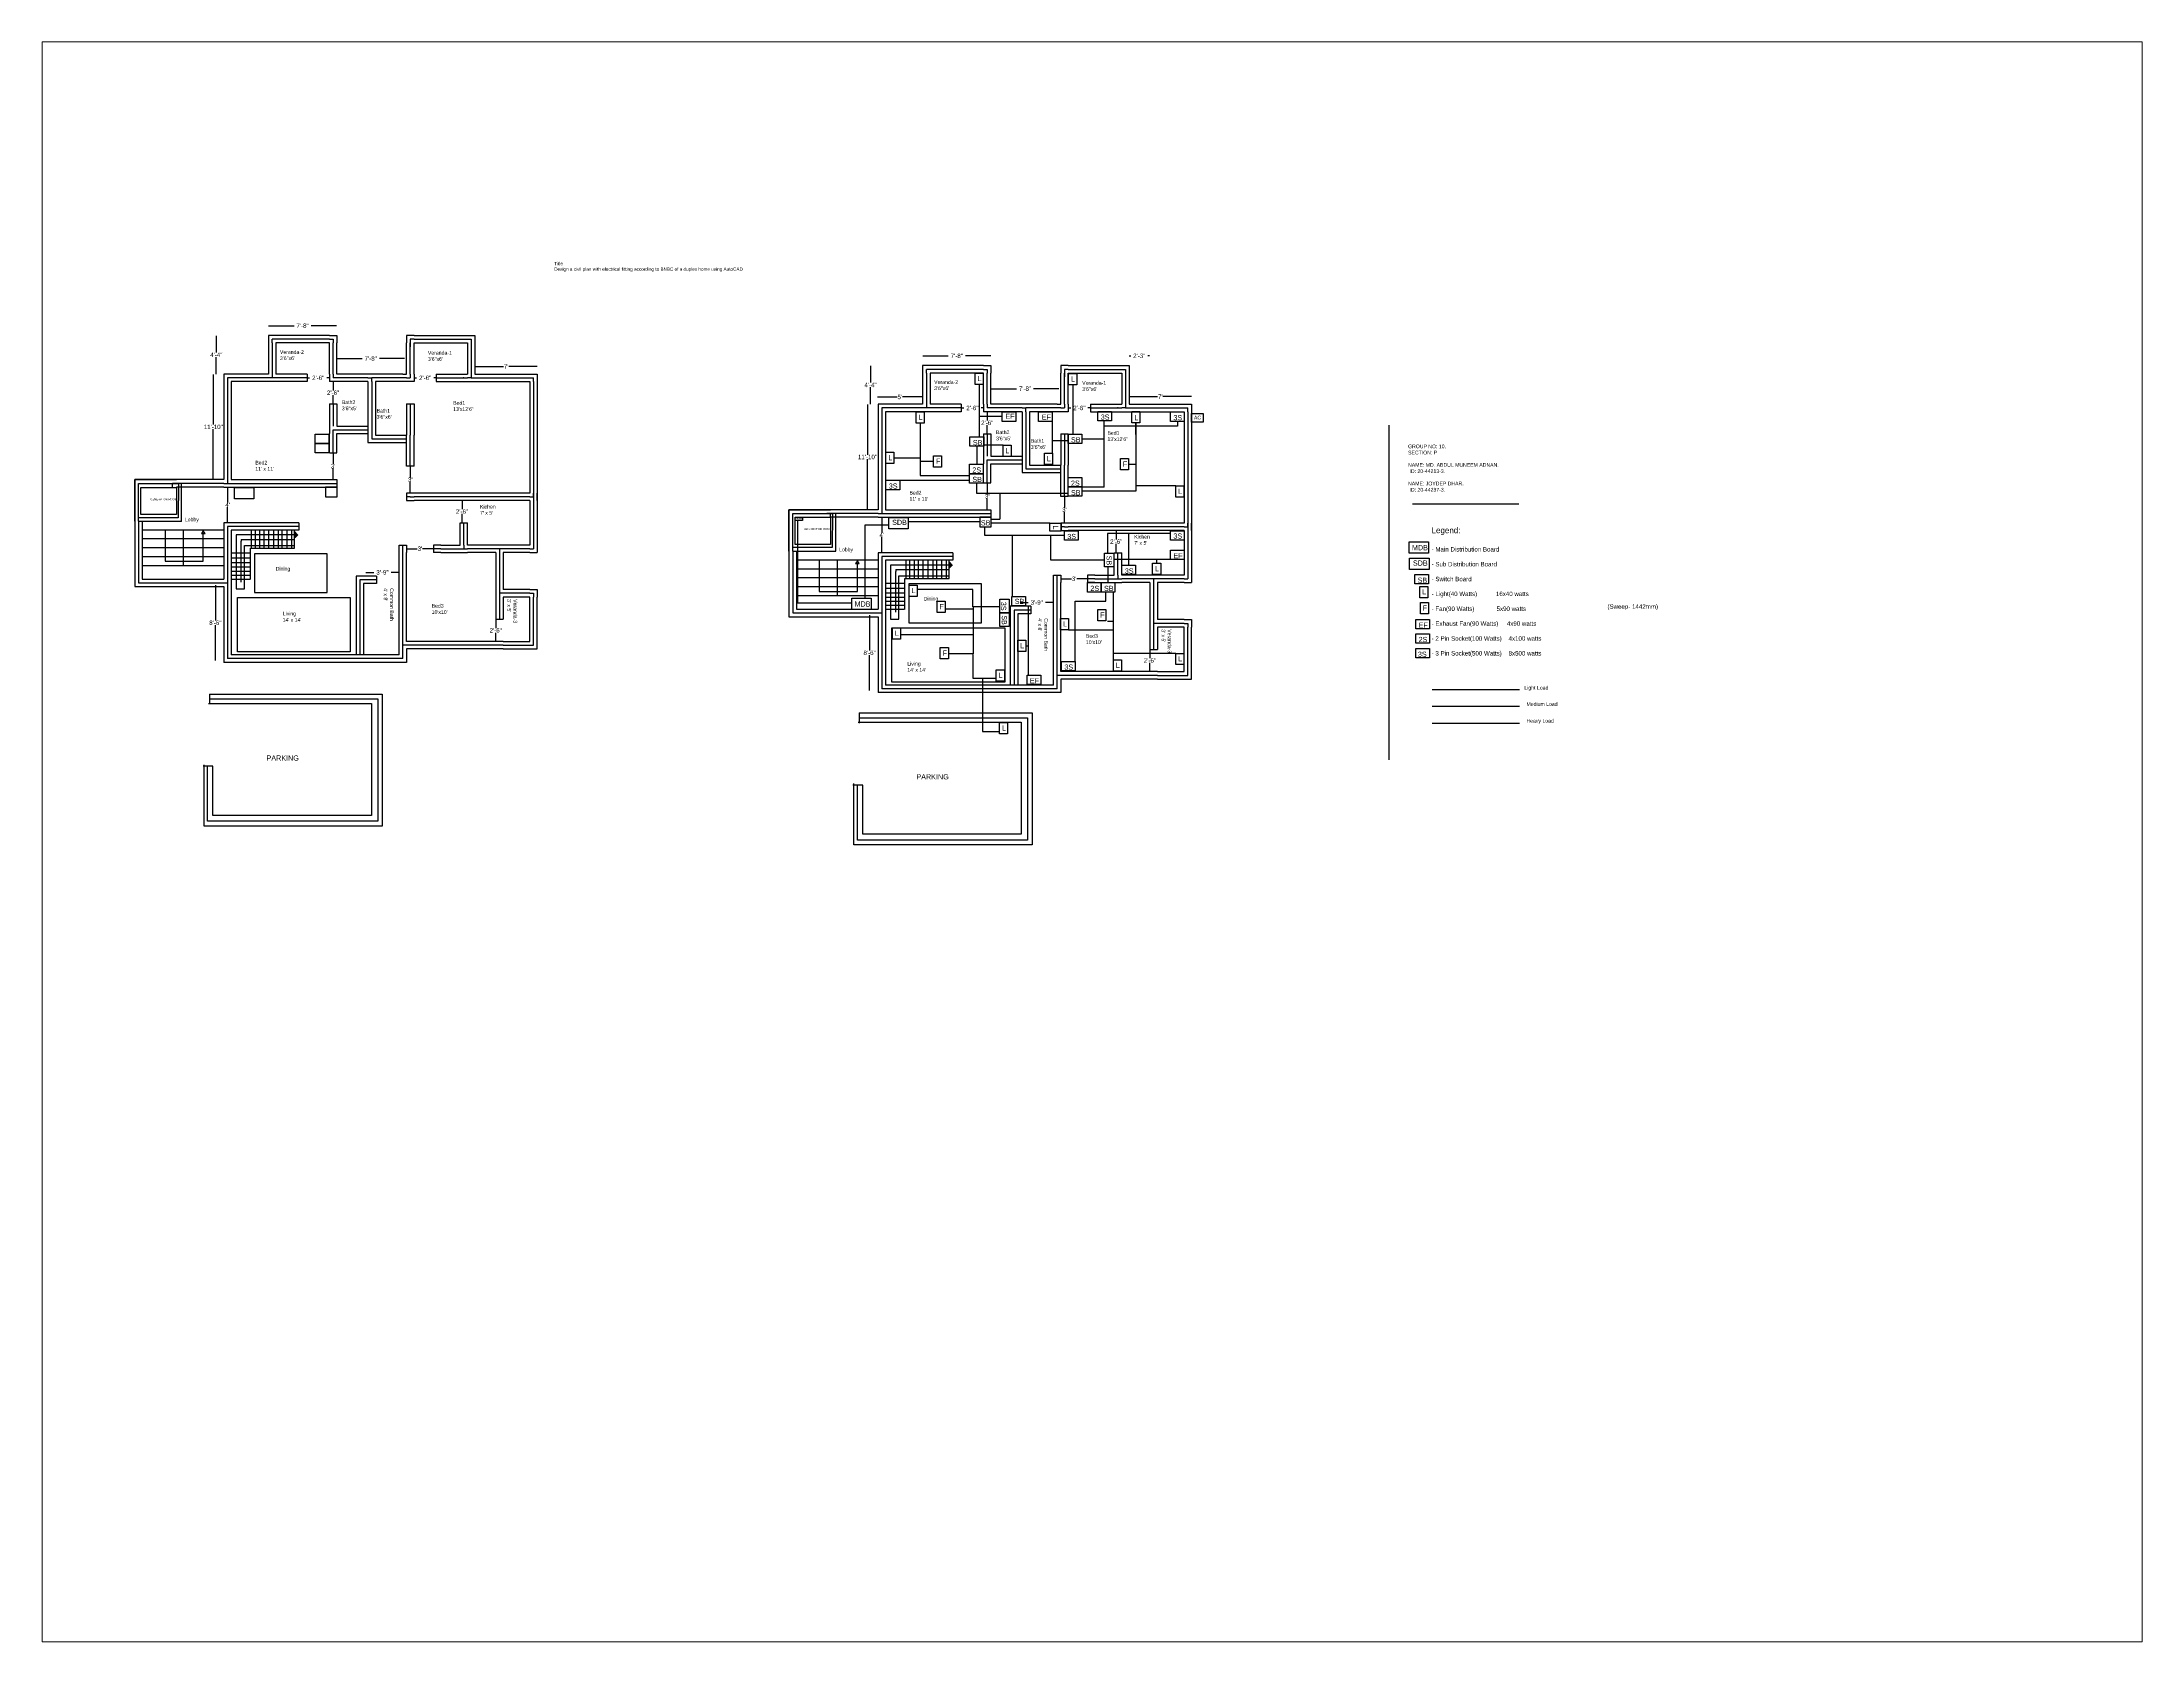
# Paper-space layout 'Layout1' of a CAD drawing. Header units: inches. Extents: x 1.05 to 9.45, y 0.8 to 7.2.
# The model-space entities are those that its viewports show. They can reach past a viewport. Long polylines and large blocks are cut down to what shows.
import ezdxf

# ---------------------------------------------------------------- set-up
doc = ezdxf.new("R2010")
doc.units = ezdxf.units.IN
doc.header["$MEASUREMENT"] = 0
doc.linetypes.add('ACAD_ISO02W100', pattern=[15, 12, -3])
doc.dimstyles.get("Standard").update_dxf_attribs({"dimtxt": 0.18, "dimasz": 0.18, "dimexe": 0.18, "dimexo": 0.0625, "dimgap": 0.09, "dimtad": 0, "dimtih": 1, "dimtoh": 1, "dimdec": 4, "dimzin": 0, "dimdsep": 46, "dimtxsty": 'Standard', "dimcen": 0.09, "dimadec": 0, "dimazin": 0, "dimtfac": 1, "dimtdec": 4, "dimtofl": 0, "dimtmove": 0, "dimatfit": 3, "dimfxl": 1, "dimtolj": 1, "dimtzin": 0, "dimarcsym": 0})

# ---------------------------------------------------------------- blocks, each defined once
blk = doc.blocks.new('*D67')
at = {"color": 0, "lineweight": -2}
for p, q in [((-1079.3, 994.2), (-1068.7, 994.2)), ((-1034.8, 994.2), (-1045.5, 994.2))]:
    blk.add_line(p, q, dxfattribs=at)
at = {"color": 0}
for points in [[(-1079.3, 994.3), (-1079.3, 994.2), (-1079.5, 994.2)], [(-1034.8, 994.3), (-1034.8, 994.2), (-1034.6, 994.2)]]:
    blk.add_solid(points, dxfattribs=at)
at = {"layer": 'Defpoints', "color": 0}
for p in [(-1079.5, 994.2), (-1079.5, 989.1), (-1034.6, -82.1)]:
    blk.add_point(p, dxfattribs=at)
at = {"color": 0, "insert": (-1057.1, 994.2), "char_height": 6, "attachment_point": 5}
blk.add_mtext('\\A1;3\'-9"', dxfattribs=at)
blk = doc.blocks.new('*D68')
at = {"color": 0, "lineweight": -2}
for p, q in [((-1210.5, 1326.3), (-1176.2, 1326.3)), ((-1118.8, 1326.3), (-1153.1, 1326.3))]:
    blk.add_line(p, q, dxfattribs=at)
at = {"color": 0}
for points in [[(-1210.5, 1326.4), (-1210.5, 1326.3), (-1210.6, 1326.3)], [(-1118.8, 1326.4), (-1118.8, 1326.3), (-1118.7, 1326.3)]]:
    blk.add_solid(points, dxfattribs=at)
at = {"layer": 'Defpoints', "color": 0}
for p in [(-1210.6, 1313.1), (-1118.7, 1326.3), (-1118.7, 1313.1)]:
    blk.add_point(p, dxfattribs=at)
at = {"color": 0, "insert": (-1164.7, 1326.3), "char_height": 6, "attachment_point": 5}
blk.add_mtext('\\A1;7\'-8"', dxfattribs=at)
blk = doc.blocks.new('*D69')
at = {"color": 0, "lineweight": -2}
for p, q in [((-1118.5, 1282.1), (-1084.5, 1282.1)), ((-1027.3, 1282.1), (-1061.3, 1282.1))]:
    blk.add_line(p, q, dxfattribs=at)
at = {"color": 0}
for points in [[(-1118.5, 1282.1), (-1118.5, 1282), (-1118.6, 1282.1)], [(-1027.3, 1282.1), (-1027.3, 1282), (-1027.1, 1282.1)]]:
    blk.add_solid(points, dxfattribs=at)
at = {"layer": 'Defpoints', "color": 0}
for p in [(-1027.1, 1282.1), (-1118.6, 1261.1), (-1027.1, 1261.1)]:
    blk.add_point(p, dxfattribs=at)
at = {"color": 0, "insert": (-1072.9, 1282.1), "char_height": 6, "attachment_point": 5}
blk.add_mtext('\\A1;7\'-8"', dxfattribs=at)
blk = doc.blocks.new('*D70')
at = {"color": 0, "lineweight": -2}
for p, q in [((-932.5, 1271.4), (-894.2, 1271.4)), ((-848.8, 1271.4), (-887.1, 1271.4))]:
    blk.add_line(p, q, dxfattribs=at)
at = {"color": 0}
for points in [[(-932.5, 1271.5), (-932.5, 1271.4), (-932.6, 1271.4)], [(-848.8, 1271.5), (-848.8, 1271.4), (-848.6, 1271.4)]]:
    blk.add_solid(points, dxfattribs=at)
at = {"layer": 'Defpoints', "color": 0}
for p in [(-932.6, 1261.1), (-848.6, 1271.4), (-848.6, 1261.1)]:
    blk.add_point(p, dxfattribs=at)
at = {"color": 0, "insert": (-890.6, 1271.4), "char_height": 6, "attachment_point": 5}
blk.add_mtext("\\A1;7'", dxfattribs=at)
blk = doc.blocks.new('*D72')
at = {"color": 0, "lineweight": -2}
for p, q in [((-1284.9, 1260.9), (-1284.9, 1193.2)), ((-1284.9, 1119.3), (-1284.9, 1187))]:
    blk.add_line(p, q, dxfattribs=at)
at = {"color": 0}
for points in [[(-1285, 1260.9), (-1284.9, 1260.9), (-1284.9, 1261.1)], [(-1285, 1119.3), (-1284.9, 1119.3), (-1284.9, 1119.1)]]:
    blk.add_solid(points, dxfattribs=at)
at = {"layer": 'Defpoints', "color": 0}
for p in [(-1284.9, 1261.1), (-1270.6, 1261.1), (-1270.8, 1119.1)]:
    blk.add_point(p, dxfattribs=at)
at = {"color": 0, "insert": (-1284.9, 1190.1), "char_height": 6, "attachment_point": 5}
blk.add_mtext('\\A1;11\'-10"', dxfattribs=at)
blk = doc.blocks.new('*D65')
at = {"color": 0, "lineweight": -2}
for p, q in [((-1282.1, 977.2), (-1282.1, 929.5)), ((-1282.1, 875.6), (-1282.1, 923.3))]:
    blk.add_line(p, q, dxfattribs=at)
at = {"color": 0}
for points in [[(-1282.1, 977.2), (-1282, 977.2), (-1282.1, 977.4)], [(-1282.1, 875.6), (-1282, 875.6), (-1282.1, 875.4)]]:
    blk.add_solid(points, dxfattribs=at)
at = {"layer": 'Defpoints', "color": 0}
for p in [(-1282.1, 977.4), (-1260, 977.4), (-1260, 875.4)]:
    blk.add_point(p, dxfattribs=at)
at = {"color": 0, "insert": (-1282.1, 926.4), "char_height": 6, "attachment_point": 5}
blk.add_mtext('\\A1;8\'-6"', dxfattribs=at)
blk = doc.blocks.new('*D73')
at = {"color": 0, "lineweight": -2}
for p, q in [((-1024.5, 1026.1), (-1010.2, 1026.1)), ((-988.8, 1026.1), (-1003.1, 1026.1))]:
    blk.add_line(p, q, dxfattribs=at)
at = {"color": 0}
for points in [[(-1024.5, 1026.1), (-1024.5, 1026), (-1024.6, 1026.1)], [(-988.8, 1026.1), (-988.8, 1026), (-988.6, 1026.1)]]:
    blk.add_solid(points, dxfattribs=at)
at = {"layer": 'Defpoints', "color": 0}
for p in [(-1024.6, 1031.1), (-988.6, 1031.1), (-988.6, 1026.1)]:
    blk.add_point(p, dxfattribs=at)
at = {"color": 0, "insert": (-1006.6, 1026.1), "char_height": 6, "attachment_point": 5}
blk.add_mtext("\\A1;3'", dxfattribs=at)
blk = doc.blocks.new('*D74')
at = {"color": 0, "lineweight": -2}
for p, q in [((-1019.6, 1136.9), (-1019.6, 1122.1)), ((-1019.6, 1101.2), (-1019.6, 1115.9))]:
    blk.add_line(p, q, dxfattribs=at)
at = {"color": 0}
for points in [[(-1019.7, 1136.9), (-1019.6, 1136.9), (-1019.6, 1137.1)], [(-1019.7, 1101.2), (-1019.6, 1101.2), (-1019.6, 1101)]]:
    blk.add_solid(points, dxfattribs=at)
at = {"layer": 'Defpoints', "color": 0}
for p in [(-1024.6, 1137.1), (-1024.3, 1101), (-1019.6, 1101)]:
    blk.add_point(p, dxfattribs=at)
at = {"color": 0, "insert": (-1019.6, 1119), "char_height": 6, "attachment_point": 5}
blk.add_mtext("\\A1;3'", dxfattribs=at)
blk = doc.blocks.new('*D75')
at = {"color": 0, "lineweight": -2}
for p, q in [((-1123.6, 1154.9), (-1123.6, 1140.2)), ((-1123.6, 1119.3), (-1123.6, 1134))]:
    blk.add_line(p, q, dxfattribs=at)
at = {"color": 0}
for points in [[(-1123.7, 1154.9), (-1123.6, 1154.9), (-1123.6, 1155.1)], [(-1123.7, 1119.3), (-1123.6, 1119.3), (-1123.6, 1119.1)]]:
    blk.add_solid(points, dxfattribs=at)
at = {"layer": 'Defpoints', "color": 0}
for p in [(-1123.6, 1155.1), (-1118.6, 1155.1), (-1118.6, 1119.1)]:
    blk.add_point(p, dxfattribs=at)
at = {"color": 0, "insert": (-1123.6, 1137.1), "char_height": 6, "attachment_point": 5}
blk.add_mtext("\\A1;3'", dxfattribs=at)
blk = doc.blocks.new('*D76')
at = {"color": 0, "lineweight": -2}
for p, q in [((-950, 1090.9), (-950, 1079.2)), ((-950, 1061.3), (-950, 1073))]:
    blk.add_line(p, q, dxfattribs=at)
at = {"color": 0}
for points in [[(-950, 1090.9), (-950, 1090.9), (-950, 1091.1)], [(-950, 1061.3), (-950, 1061.3), (-950, 1061.1)]]:
    blk.add_solid(points, dxfattribs=at)
at = {"layer": 'Defpoints', "color": 0}
for p in [(-950, 1091.1), (-942.6, 1091.1), (-942.6, 1061.1)]:
    blk.add_point(p, dxfattribs=at)
at = {"color": 0, "insert": (-950, 1076.1), "char_height": 6, "attachment_point": 5}
blk.add_mtext('\\A1;2\'-6"', dxfattribs=at)
blk = doc.blocks.new('*D77')
at = {"color": 0, "lineweight": -2}
for p, q in [((-1158.5, 1256.1), (-1155.2, 1256.1)), ((-1128.8, 1256.1), (-1132.1, 1256.1))]:
    blk.add_line(p, q, dxfattribs=at)
at = {"color": 0}
for points in [[(-1158.5, 1256.1), (-1158.5, 1256), (-1158.6, 1256.1)], [(-1128.8, 1256.1), (-1128.8, 1256), (-1128.6, 1256.1)]]:
    blk.add_solid(points, dxfattribs=at)
at = {"layer": 'Defpoints', "color": 0}
for p in [(-1158.6, 1261.1), (-1128.6, 1261.1), (-1128.6, 1256.1)]:
    blk.add_point(p, dxfattribs=at)
at = {"color": 0, "insert": (-1143.6, 1256.1), "char_height": 6, "attachment_point": 5}
blk.add_mtext('\\A1;2\'-6"', dxfattribs=at)
blk = doc.blocks.new('*D78')
at = {"color": 0, "lineweight": -2}
for p, q in [((-1123.6, 1250.9), (-1123.6, 1239.2)), ((-1123.6, 1221.3), (-1123.6, 1233))]:
    blk.add_line(p, q, dxfattribs=at)
at = {"color": 0}
for points in [[(-1123.7, 1250.9), (-1123.6, 1250.9), (-1123.6, 1251.1)], [(-1123.7, 1221.3), (-1123.6, 1221.3), (-1123.6, 1221.1)]]:
    blk.add_solid(points, dxfattribs=at)
at = {"layer": 'Defpoints', "color": 0}
for p in [(-1123.6, 1251.1), (-1118.6, 1251.1), (-1118.6, 1221.1)]:
    blk.add_point(p, dxfattribs=at)
at = {"color": 0, "insert": (-1123.6, 1236.1), "char_height": 6, "attachment_point": 5}
blk.add_mtext('\\A1;2\'-6"', dxfattribs=at)
blk = doc.blocks.new('*D79')
at = {"color": 0, "lineweight": -2}
for p, q in [((-1014.5, 1256.1), (-1011.2, 1256.1)), ((-984.8, 1256.1), (-988.1, 1256.1))]:
    blk.add_line(p, q, dxfattribs=at)
at = {"color": 0}
for points in [[(-1014.5, 1256.1), (-1014.5, 1256), (-1014.6, 1256.1)], [(-984.8, 1256.1), (-984.8, 1256), (-984.6, 1256.1)]]:
    blk.add_solid(points, dxfattribs=at)
at = {"layer": 'Defpoints', "color": 0}
for p in [(-1014.6, 1256.1), (-1014.6, 1251.1), (-984.6, 1251.1)]:
    blk.add_point(p, dxfattribs=at)
at = {"color": 0, "insert": (-999.6, 1256.1), "char_height": 6, "attachment_point": 5}
blk.add_mtext('\\A1;2\'-6"', dxfattribs=at)
blk = doc.blocks.new('*D80')
at = {"color": 0, "lineweight": -2}
for p, q in [((-904.6, 930.9), (-904.6, 919.2)), ((-904.6, 901.3), (-904.6, 913))]:
    blk.add_line(p, q, dxfattribs=at)
at = {"color": 0}
for points in [[(-904.7, 930.9), (-904.6, 930.9), (-904.6, 931.1)], [(-904.7, 901.3), (-904.6, 901.3), (-904.6, 901.1)]]:
    blk.add_solid(points, dxfattribs=at)
at = {"layer": 'Defpoints', "color": 0}
for p in [(-904.6, 931.1), (-904.6, 901.1), (-904.6, 901.1)]:
    blk.add_point(p, dxfattribs=at)
at = {"color": 0, "insert": (-904.6, 916.1), "char_height": 6, "attachment_point": 5}
blk.add_mtext('\\A1;2\'-6"', dxfattribs=at)
blk = doc.blocks.new('*D81')
at = {"color": 0, "lineweight": -2}
for p, q in [((-1265.6, 1108.9), (-1265.6, 1088.2)), ((-1265.6, 1061.3), (-1265.6, 1082))]:
    blk.add_line(p, q, dxfattribs=at)
at = {"color": 0}
for points in [[(-1265.7, 1108.9), (-1265.6, 1108.9), (-1265.6, 1109.1)], [(-1265.7, 1061.3), (-1265.6, 1061.3), (-1265.6, 1061.1)]]:
    blk.add_solid(points, dxfattribs=at)
at = {"layer": 'Defpoints', "color": 0}
for p in [(-1270.6, 1109.1), (-1265.6, 1109.1), (-1270.6, 1061.1)]:
    blk.add_point(p, dxfattribs=at)
at = {"color": 0, "insert": (-1265.6, 1085.1), "char_height": 6, "attachment_point": 5}
blk.add_mtext("\\A1;4'", dxfattribs=at)
blk = doc.blocks.new('*D66')
at = {"color": 0, "lineweight": -2}
for p, q in [((-1280.8, 1312.9), (-1280.8, 1290.2)), ((-1280.8, 1261.3), (-1280.8, 1284))]:
    blk.add_line(p, q, dxfattribs=at)
at = {"color": 0}
for points in [[(-1280.8, 1312.9), (-1280.8, 1312.9), (-1280.8, 1313.1)], [(-1280.8, 1261.3), (-1280.8, 1261.3), (-1280.8, 1261.1)]]:
    blk.add_solid(points, dxfattribs=at)
at = {"layer": 'Defpoints', "color": 0}
for p in [(-1206.5, 1313.1), (-1280.8, 1261.1), (-1206.5, 1261.1)]:
    blk.add_point(p, dxfattribs=at)
at = {"color": 0, "insert": (-1280.8, 1287.1), "char_height": 6, "attachment_point": 5}
blk.add_mtext('\\A1;4\'-4"', dxfattribs=at)
blk = doc.blocks.new('*D125')
at = {"color": 0, "lineweight": -2}
for p, q in [((-198.4, 953.7), (-187.8, 953.7)), ((-154, 953.7), (-164.6, 953.7))]:
    blk.add_line(p, q, dxfattribs=at)
at = {"color": 0}
for points in [[(-198.4, 953.8), (-198.4, 953.7), (-198.6, 953.7)], [(-154, 953.8), (-154, 953.7), (-153.8, 953.7)]]:
    blk.add_solid(points, dxfattribs=at)
at = {"layer": 'Defpoints', "color": 0}
for p in [(-198.6, 953.7), (-198.6, 948.6), (-153.8, -82.1)]:
    blk.add_point(p, dxfattribs=at)
at = {"color": 0, "insert": (-176.2, 953.7), "char_height": 6, "attachment_point": 5}
blk.add_mtext('\\A1;3\'-9"', dxfattribs=at)
blk = doc.blocks.new('*D126')
at = {"color": 0, "lineweight": -2}
for p, q in [((-329.6, 1285.8), (-295.4, 1285.8)), ((-238, 1285.8), (-272.2, 1285.8))]:
    blk.add_line(p, q, dxfattribs=at)
at = {"color": 0}
for points in [[(-329.6, 1285.9), (-329.6, 1285.8), (-329.8, 1285.8)], [(-238, 1285.9), (-238, 1285.8), (-237.8, 1285.8)]]:
    blk.add_solid(points, dxfattribs=at)
at = {"layer": 'Defpoints', "color": 0}
for p in [(-329.8, 1272.6), (-237.8, 1285.8), (-237.8, 1272.6)]:
    blk.add_point(p, dxfattribs=at)
at = {"color": 0, "insert": (-283.8, 1285.8), "char_height": 6, "attachment_point": 5}
blk.add_mtext('\\A1;7\'-8"', dxfattribs=at)
blk = doc.blocks.new('*D111')
at = {"color": 0, "lineweight": -2}
for p, q in [((-390.4, 1230.4), (-364.2, 1230.4)), ((-330.7, 1230.4), (-357, 1230.4))]:
    blk.add_line(p, q, dxfattribs=at)
at = {"color": 0}
for points in [[(-390.4, 1230.4), (-390.4, 1230.4), (-390.6, 1230.4)], [(-330.7, 1230.4), (-330.7, 1230.4), (-330.6, 1230.4)]]:
    blk.add_solid(points, dxfattribs=at)
at = {"layer": 'Defpoints', "color": 0}
for p in [(-330.6, 1230.4), (-390.6, 1166.9), (-330.6, 1166.9)]:
    blk.add_point(p, dxfattribs=at)
at = {"color": 0, "insert": (-360.6, 1230.4), "char_height": 6, "attachment_point": 5}
blk.add_mtext("\\A1;5'", dxfattribs=at)
blk = doc.blocks.new('*D127')
at = {"color": 0, "lineweight": -2}
for p, q in [((-237.6, 1241.6), (-203.6, 1241.6)), ((-146.5, 1241.6), (-180.4, 1241.6))]:
    blk.add_line(p, q, dxfattribs=at)
at = {"color": 0}
for points in [[(-237.6, 1241.6), (-237.6, 1241.5), (-237.8, 1241.6)], [(-146.5, 1241.6), (-146.5, 1241.5), (-146.3, 1241.6)]]:
    blk.add_solid(points, dxfattribs=at)
at = {"layer": 'Defpoints', "color": 0}
for p in [(-237.8, 1220.6), (-146.3, 1241.6), (-146.3, 1220.6)]:
    blk.add_point(p, dxfattribs=at)
at = {"color": 0, "insert": (-192, 1241.6), "char_height": 6, "attachment_point": 5}
blk.add_mtext('\\A1;7\'-8"', dxfattribs=at)
blk = doc.blocks.new('*D128')
at = {"color": 0, "lineweight": -2}
for p, q in [((-51.6, 1285.8), (-49.6, 1285.8)), ((-24.5, 1285.8), (-26.5, 1285.8))]:
    blk.add_line(p, q, dxfattribs=at)
at = {"color": 0}
for points in [[(-51.6, 1285.9), (-51.6, 1285.8), (-51.8, 1285.8)], [(-24.5, 1285.9), (-24.5, 1285.8), (-24.3, 1285.8)]]:
    blk.add_solid(points, dxfattribs=at)
at = {"layer": 'Defpoints', "color": 0}
for p in [(-51.8, 1285.8), (-51.8, 1272.6), (-24.3, 1272.6)]:
    blk.add_point(p, dxfattribs=at)
at = {"color": 0, "insert": (-38.1, 1285.8), "char_height": 6, "attachment_point": 5}
blk.add_mtext('\\A1;2\'-3"', dxfattribs=at)
blk = doc.blocks.new('*D129')
at = {"color": 0, "lineweight": -2}
for p, q in [((-51.6, 1230.9), (-13.4, 1230.9)), ((32, 1230.9), (-6.2, 1230.9))]:
    blk.add_line(p, q, dxfattribs=at)
at = {"color": 0}
for points in [[(-51.6, 1231), (-51.6, 1230.9), (-51.8, 1230.9)], [(32, 1231), (32, 1230.9), (32.2, 1230.9)]]:
    blk.add_solid(points, dxfattribs=at)
at = {"layer": 'Defpoints', "color": 0}
for p in [(-51.8, 1220.6), (32.2, 1230.9), (32.2, 1220.6)]:
    blk.add_point(p, dxfattribs=at)
at = {"color": 0, "insert": (-9.8, 1230.9), "char_height": 6, "attachment_point": 5}
blk.add_mtext("\\A1;7'", dxfattribs=at)
blk = doc.blocks.new('*D114')
at = {"color": 0, "lineweight": -2}
for p, q in [((-404.1, 1220.4), (-404.1, 1152.7)), ((-404.1, 1078.7), (-404.1, 1146.5))]:
    blk.add_line(p, q, dxfattribs=at)
at = {"color": 0}
for points in [[(-404.1, 1220.4), (-404, 1220.4), (-404.1, 1220.6)], [(-404.1, 1078.7), (-404, 1078.7), (-404.1, 1078.6)]]:
    blk.add_solid(points, dxfattribs=at)
at = {"layer": 'Defpoints', "color": 0}
for p in [(-404.1, 1220.6), (-389.8, 1220.6), (-390, 1078.6)]:
    blk.add_point(p, dxfattribs=at)
at = {"color": 0, "insert": (-404.1, 1149.6), "char_height": 6, "attachment_point": 5}
blk.add_mtext('\\A1;11\'-10"', dxfattribs=at)
blk = doc.blocks.new('*D107')
at = {"color": 0, "lineweight": -2}
for p, q in [((-401.2, 936.7), (-401.2, 889)), ((-401.2, 835.1), (-401.2, 882.8))]:
    blk.add_line(p, q, dxfattribs=at)
at = {"color": 0}
for points in [[(-401.2, 936.7), (-401.2, 936.7), (-401.2, 936.9)], [(-401.2, 835.1), (-401.2, 835.1), (-401.2, 834.9)]]:
    blk.add_solid(points, dxfattribs=at)
at = {"layer": 'Defpoints', "color": 0}
for p in [(-401.2, 936.9), (-379.1, 936.9), (-379.1, 834.9)]:
    blk.add_point(p, dxfattribs=at)
at = {"color": 0, "insert": (-401.2, 885.9), "char_height": 6, "attachment_point": 5}
blk.add_mtext('\\A1;8\'-6"', dxfattribs=at)
blk = doc.blocks.new('*D115')
at = {"color": 0, "lineweight": -2}
for p, q in [((-143.6, 985.6), (-129.4, 985.6)), ((-108, 985.6), (-122.2, 985.6))]:
    blk.add_line(p, q, dxfattribs=at)
at = {"color": 0}
for points in [[(-143.6, 985.6), (-143.6, 985.5), (-143.8, 985.6)], [(-108, 985.6), (-108, 985.5), (-107.8, 985.6)]]:
    blk.add_solid(points, dxfattribs=at)
at = {"layer": 'Defpoints', "color": 0}
for p in [(-143.8, 990.6), (-107.8, 990.6), (-107.8, 985.6)]:
    blk.add_point(p, dxfattribs=at)
at = {"color": 0, "insert": (-125.8, 985.6), "char_height": 6, "attachment_point": 5}
blk.add_mtext("\\A1;3'", dxfattribs=at)
blk = doc.blocks.new('*D116')
at = {"color": 0, "lineweight": -2}
for p, q in [((-138.8, 1096.4), (-138.8, 1081.6)), ((-138.8, 1060.7), (-138.8, 1075.4))]:
    blk.add_line(p, q, dxfattribs=at)
at = {"color": 0}
for points in [[(-138.8, 1096.4), (-138.7, 1096.4), (-138.8, 1096.6)], [(-138.8, 1060.7), (-138.7, 1060.7), (-138.8, 1060.5)]]:
    blk.add_solid(points, dxfattribs=at)
at = {"layer": 'Defpoints', "color": 0}
for p in [(-143.8, 1096.6), (-143.4, 1060.5), (-138.8, 1060.5)]:
    blk.add_point(p, dxfattribs=at)
at = {"color": 0, "insert": (-138.8, 1078.5), "char_height": 6, "attachment_point": 5}
blk.add_mtext("\\A1;3'", dxfattribs=at)
blk = doc.blocks.new('*D117')
at = {"color": 0, "lineweight": -2}
for p, q in [((-242.8, 1114.4), (-242.8, 1099.7)), ((-242.8, 1078.7), (-242.8, 1093.5))]:
    blk.add_line(p, q, dxfattribs=at)
at = {"color": 0}
for points in [[(-242.8, 1114.4), (-242.7, 1114.4), (-242.8, 1114.6)], [(-242.8, 1078.7), (-242.7, 1078.7), (-242.8, 1078.6)]]:
    blk.add_solid(points, dxfattribs=at)
at = {"layer": 'Defpoints', "color": 0}
for p in [(-242.8, 1114.6), (-237.8, 1114.6), (-237.8, 1078.6)]:
    blk.add_point(p, dxfattribs=at)
at = {"color": 0, "insert": (-242.8, 1096.6), "char_height": 6, "attachment_point": 5}
blk.add_mtext("\\A1;3'", dxfattribs=at)
blk = doc.blocks.new('*D118')
at = {"color": 0, "lineweight": -2}
for p, q in [((-69.1, 1050.4), (-69.1, 1038.7)), ((-69.1, 1020.7), (-69.1, 1032.5))]:
    blk.add_line(p, q, dxfattribs=at)
at = {"color": 0}
for points in [[(-69.1, 1050.4), (-69.1, 1050.4), (-69.1, 1050.6)], [(-69.1, 1020.7), (-69.1, 1020.7), (-69.1, 1020.6)]]:
    blk.add_solid(points, dxfattribs=at)
at = {"layer": 'Defpoints', "color": 0}
for p in [(-69.1, 1050.6), (-61.8, 1050.6), (-61.8, 1020.6)]:
    blk.add_point(p, dxfattribs=at)
at = {"color": 0, "insert": (-69.1, 1035.6), "char_height": 6, "attachment_point": 5}
blk.add_mtext('\\A1;2\'-6"', dxfattribs=at)
blk = doc.blocks.new('*D119')
at = {"color": 0, "lineweight": -2}
for p, q in [((-277.6, 1215.6), (-274.4, 1215.6)), ((-248, 1215.6), (-251.2, 1215.6))]:
    blk.add_line(p, q, dxfattribs=at)
at = {"color": 0}
for points in [[(-277.6, 1215.6), (-277.6, 1215.5), (-277.8, 1215.6)], [(-248, 1215.6), (-248, 1215.5), (-247.8, 1215.6)]]:
    blk.add_solid(points, dxfattribs=at)
at = {"layer": 'Defpoints', "color": 0}
for p in [(-277.8, 1220.6), (-247.8, 1220.6), (-247.8, 1215.6)]:
    blk.add_point(p, dxfattribs=at)
at = {"color": 0, "insert": (-262.8, 1215.6), "char_height": 6, "attachment_point": 5}
blk.add_mtext('\\A1;2\'-6"', dxfattribs=at)
blk = doc.blocks.new('*D120')
at = {"color": 0, "lineweight": -2}
for p, q in [((-242.8, 1210.4), (-242.8, 1198.7)), ((-242.8, 1180.7), (-242.8, 1192.5))]:
    blk.add_line(p, q, dxfattribs=at)
at = {"color": 0}
for points in [[(-242.8, 1210.4), (-242.7, 1210.4), (-242.8, 1210.6)], [(-242.8, 1180.7), (-242.7, 1180.7), (-242.8, 1180.6)]]:
    blk.add_solid(points, dxfattribs=at)
at = {"layer": 'Defpoints', "color": 0}
for p in [(-242.8, 1210.6), (-237.8, 1210.6), (-237.8, 1180.6)]:
    blk.add_point(p, dxfattribs=at)
at = {"color": 0, "insert": (-242.8, 1195.6), "char_height": 6, "attachment_point": 5}
blk.add_mtext('\\A1;2\'-6"', dxfattribs=at)
blk = doc.blocks.new('*D122')
at = {"color": 0, "lineweight": -2}
for p, q in [((-133.6, 1215.6), (-130.4, 1215.6)), ((-104, 1215.6), (-107.2, 1215.6))]:
    blk.add_line(p, q, dxfattribs=at)
at = {"color": 0}
for points in [[(-133.6, 1215.6), (-133.6, 1215.5), (-133.8, 1215.6)], [(-104, 1215.6), (-104, 1215.5), (-103.8, 1215.6)]]:
    blk.add_solid(points, dxfattribs=at)
at = {"layer": 'Defpoints', "color": 0}
for p in [(-133.8, 1215.6), (-133.8, 1210.6), (-103.8, 1210.6)]:
    blk.add_point(p, dxfattribs=at)
at = {"color": 0, "insert": (-118.8, 1215.6), "char_height": 6, "attachment_point": 5}
blk.add_mtext('\\A1;2\'-6"', dxfattribs=at)
blk = doc.blocks.new('*D123')
at = {"color": 0, "lineweight": -2}
for p, q in [((-23.8, 890.4), (-23.8, 878.7)), ((-23.8, 860.7), (-23.8, 872.5))]:
    blk.add_line(p, q, dxfattribs=at)
at = {"color": 0}
for points in [[(-23.8, 890.4), (-23.7, 890.4), (-23.8, 890.6)], [(-23.8, 860.7), (-23.7, 860.7), (-23.8, 860.6)]]:
    blk.add_solid(points, dxfattribs=at)
at = {"layer": 'Defpoints', "color": 0}
for p in [(-23.8, 890.6), (-23.8, 860.6), (-23.8, 860.6)]:
    blk.add_point(p, dxfattribs=at)
at = {"color": 0, "insert": (-23.8, 875.6), "char_height": 6, "attachment_point": 5}
blk.add_mtext('\\A1;2\'-6"', dxfattribs=at)
blk = doc.blocks.new('*D124')
at = {"color": 0, "lineweight": -2}
for p, q in [((-384.8, 1068.4), (-384.8, 1047.7)), ((-384.8, 1020.8), (-384.8, 1041.5))]:
    blk.add_line(p, q, dxfattribs=at)
at = {"color": 0}
for points in [[(-384.8, 1068.4), (-384.7, 1068.4), (-384.8, 1068.6)], [(-384.8, 1020.8), (-384.7, 1020.8), (-384.8, 1020.6)]]:
    blk.add_solid(points, dxfattribs=at)
at = {"layer": 'Defpoints', "color": 0}
for p in [(-389.8, 1068.6), (-384.8, 1068.6), (-389.8, 1020.6)]:
    blk.add_point(p, dxfattribs=at)
at = {"color": 0, "insert": (-384.8, 1044.6), "char_height": 6, "attachment_point": 5}
blk.add_mtext("\\A1;4'", dxfattribs=at)
blk = doc.blocks.new('*D108')
at = {"color": 0, "lineweight": -2}
for p, q in [((-399.9, 1272.4), (-399.9, 1249.7)), ((-399.9, 1220.7), (-399.9, 1243.5))]:
    blk.add_line(p, q, dxfattribs=at)
at = {"color": 0}
for points in [[(-400, 1272.4), (-399.9, 1272.4), (-399.9, 1272.6)], [(-400, 1220.7), (-399.9, 1220.7), (-399.9, 1220.6)]]:
    blk.add_solid(points, dxfattribs=at)
at = {"layer": 'Defpoints', "color": 0}
for p in [(-325.6, 1272.6), (-399.9, 1220.6), (-325.6, 1220.6)]:
    blk.add_point(p, dxfattribs=at)
at = {"color": 0, "insert": (-399.9, 1246.6), "char_height": 6, "attachment_point": 5}
blk.add_mtext('\\A1;4\'-4"', dxfattribs=at)

msp = doc.modelspace()

# ---------------------------------------------------------------- hatches: boundary and pattern name
h = msp.add_hatch(color=256)
h.set_gradient(color1=(255, 255, 255), one_color=1, tint=1, name='CYLINDER')
h.paths.add_polyline_path([(-1170.3, 1044.5), (-1175.4, 1039.6), (-1175.4, 1044.7), (-1175.2, 1050.2)])
h = msp.add_hatch(color=256)
h.set_gradient(color1=(255, 255, 255), one_color=1, tint=1, name='CYLINDER')
h.paths.add_polyline_path([(-289.1, 1003.9), (-294.1, 999), (-294.1, 1004.1), (-293.9, 1009.7)])

# ---------------------------------------------------------------- linework, layer by layer
for p, q in [((-1200.6, 1313.1), (-1210.6, 1313.1)), ((-1210.6, 1313.1), (-1210.6, 1303.1)), ((-1210.6, 1303.1), (-1210.6, 1261.1)), ((-1200.6, 1308.1), (-1205.6, 1308.1)), ((-1205.6, 1303.1), (-1205.6, 1308.1)), ((-1128.6, 1313.1), (-1200.6, 1313.1)), ((-1128.6, 1303.1), (-1200.6, 1303.1)), ((-1200.6, 1303.1), (-1200.6, 1261.1)), ((-1128.6, 1313.1), (-1118.7, 1313.1)), ((-1128.6, 1308.1), (-1123.6, 1308.1)), ((-1128.6, 1261.1), (-1128.6, 1303.1)), ((-1123.6, 1308.1), (-1123.6, 1303.1)), ((-1118.7, 1313.1), (-1118.6, 1303.1)), ((-1118.6, 1261.1), (-1118.6, 1303.1)), ((-1014.6, 1313.1), (-1024.6, 1313.1)), ((-1024.6, 1313.1), (-1024.6, 1303.1)), ((-1024.6, 1261.1), (-1024.6, 1303.1)), ((-1014.6, 1308.1), (-1019.6, 1308.1)), ((-1019.6, 1308.1), (-1019.6, 1298.1)), ((-1014.6, 1313.1), (-942.6, 1313.1)), ((-1014.6, 1261.1), (-1014.6, 1303.1)), ((-1014.6, 1303.1), (-942.6, 1303.1)), ((-942.6, 1313.1), (-932.6, 1313.1)), ((-942.6, 1308.1), (-937.6, 1308.1)), ((-942.6, 1303.1), (-942.6, 1261.1)), ((-937.6, 1308.1), (-937.6, 1303.1)), ((-932.6, 1313.1), (-932.6, 1303.1)), ((-932.6, 1303.1), (-932.6, 1261.1)), ((-319.8, 1272.6), (-329.8, 1272.6)), ((-329.8, 1272.6), (-329.8, 1262.6)), ((-247.8, 1272.6), (-319.8, 1272.6)), ((-247.8, 1272.6), (-237.8, 1272.6)), ((-237.8, 1272.6), (-237.8, 1262.6)), ((-133.8, 1272.6), (-143.8, 1272.6)), ((-143.8, 1272.6), (-143.8, 1262.6)), ((-133.8, 1272.6), (-61.8, 1272.6)), ((-61.8, 1272.6), (-51.8, 1272.6)), ((-51.8, 1272.6), (-51.8, 1262.6)), ((-1260.6, 1261.1), (-1270.6, 1261.1)), ((-1270.6, 1261.1), (-1270.6, 1251.1)), ((-1270.6, 1251.1), (-1270.6, 1119.1)), ((-1260.6, 1256.1), (-1265.6, 1256.1)), ((-1265.6, 1256.1), (-1265.6, 1251.1)), ((-1210.6, 1261.1), (-1260.6, 1261.1)), ((-1158.6, 1251.1), (-1260.6, 1251.1)), ((-1260.6, 1251.1), (-1260.6, 1119.1)), ((-1205.6, 1261.1), (-1205.6, 1256.1)), ((-1158.6, 1261.1), (-1200.6, 1261.1)), ((-1158.6, 1261.1), (-1158.6, 1251.1)), ((-1128.6, 1261.1), (-1128.6, 1251.1)), ((-1118.6, 1251.1), (-1128.6, 1251.1)), ((-1123.6, 1261.1), (-1123.6, 1256.1)), ((-1076.6, 1261.1), (-1118.6, 1261.1)), ((-1076.6, 1251.1), (-1118.6, 1251.1)), ((-1066.6, 1261.1), (-1076.6, 1261.1)), ((-1076.6, 1256.1), (-1071.6, 1256.1)), ((-1076.6, 1251.1), (-1076.6, 1179.1)), ((-1066.6, 1256.1), (-1071.6, 1256.1)), ((-1071.6, 1251.1), (-1071.6, 1256.1)), ((-1029.6, 1261.1), (-1066.6, 1261.1)), ((-1024.6, 1251.1), (-1066.6, 1251.1)), ((-1066.6, 1251.1), (-1066.6, 1179.1)), ((-1029.6, 1261.1), (-1024.6, 1261.1)), ((-1024.6, 1256.1), (-1019.6, 1256.1)), ((-1014.6, 1251.1), (-1024.6, 1251.1)), ((-1019.6, 1261.1), (-1019.6, 1256.1)), ((-1014.6, 1261.1), (-1014.6, 1251.1)), ((-984.6, 1261.1), (-942.6, 1261.1)), ((-984.6, 1261.1), (-984.6, 1251.1)), ((-984.6, 1251.1), (-942.6, 1251.1)), ((-942.6, 1251.1), (-858.6, 1251.1)), ((-937.6, 1261.1), (-937.6, 1256.1)), ((-932.6, 1261.1), (-858.6, 1261.1)), ((-858.6, 1261.1), (-848.6, 1261.1)), ((-858.6, 1256.1), (-853.6, 1256.1)), ((-858.6, 1251.1), (-858.6, 1101.1)), ((-853.6, 1251.1), (-853.6, 1256.1)), ((-848.6, 1261.1), (-848.6, 1251.1)), ((-848.6, 1251.1), (-848.6, 1101.1)), ((-329.8, 1262.6), (-329.8, 1220.6)), ((-319.8, 1267.6), (-324.8, 1267.6)), ((-324.8, 1262.6), (-324.8, 1267.6)), ((-247.8, 1262.6), (-319.8, 1262.6)), ((-319.8, 1262.6), (-319.8, 1220.6)), ((-247.8, 1267.6), (-242.8, 1267.6)), ((-247.8, 1220.6), (-247.8, 1262.6)), ((-242.8, 1267.6), (-242.8, 1262.6)), ((-237.8, 1220.6), (-237.8, 1262.6)), ((-143.8, 1220.6), (-143.8, 1262.6)), ((-133.8, 1267.6), (-138.8, 1267.6)), ((-138.8, 1267.6), (-138.8, 1257.6)), ((-133.8, 1220.6), (-133.8, 1262.6)), ((-133.8, 1262.6), (-61.8, 1262.6)), ((-61.8, 1267.6), (-56.8, 1267.6)), ((-61.8, 1262.6), (-61.8, 1220.6)), ((-56.8, 1267.6), (-56.8, 1262.6)), ((-51.8, 1262.6), (-51.8, 1220.6)), ((-1128.6, 1221.1), (-1128.6, 1191.1)), ((-1128.6, 1221.1), (-1118.6, 1221.1)), ((-1118.6, 1221.1), (-1118.6, 1191.1)), ((-1024.6, 1221.1), (-1024.6, 1179.1)), ((-1024.6, 1221.1), (-1014.6, 1221.1)), ((-1014.6, 1221.1), (-1014.6, 1179.1)), ((-379.8, 1220.6), (-389.8, 1220.6)), ((-389.8, 1220.6), (-389.8, 1210.6)), ((-329.8, 1220.6), (-379.8, 1220.6)), ((-324.8, 1220.6), (-324.8, 1215.6)), ((-277.8, 1220.6), (-319.8, 1220.6)), ((-277.8, 1220.6), (-277.8, 1210.6)), ((-247.8, 1220.6), (-247.8, 1210.6)), ((-242.8, 1220.6), (-242.8, 1215.6)), ((-195.8, 1220.6), (-237.8, 1220.6)), ((-185.8, 1220.6), (-195.8, 1220.6)), ((-148.8, 1220.6), (-185.8, 1220.6)), ((-148.8, 1220.6), (-143.8, 1220.6)), ((-138.8, 1220.6), (-138.8, 1215.6)), ((-133.8, 1220.6), (-133.8, 1210.6)), ((-103.8, 1220.6), (-61.8, 1220.6)), ((-103.8, 1220.6), (-103.8, 1210.6)), ((-56.8, 1220.6), (-56.8, 1215.6)), ((-51.8, 1220.6), (22.2, 1220.6)), ((22.2, 1220.6), (32.2, 1220.6)), ((32.2, 1220.6), (32.2, 1210.6)), ((-1128.6, 1191.1), (-1128.6, 1181.1)), ((-1118.6, 1191.1), (-1076.6, 1191.1)), ((-389.8, 1210.6), (-389.8, 1078.6)), ((-379.8, 1215.6), (-384.8, 1215.6)), ((-384.8, 1215.6), (-384.8, 1210.6)), ((-277.8, 1210.6), (-379.8, 1210.6)), ((-379.8, 1210.6), (-379.8, 1078.6)), ((-237.8, 1210.6), (-247.8, 1210.6)), ((-195.8, 1210.6), (-237.8, 1210.6)), ((-195.8, 1215.6), (-190.8, 1215.6)), ((-195.8, 1210.6), (-195.8, 1138.6)), ((-185.8, 1215.6), (-190.8, 1215.6)), ((-190.8, 1210.6), (-190.8, 1215.6)), ((-143.8, 1210.6), (-185.8, 1210.6)), ((-185.8, 1210.6), (-185.8, 1138.6)), ((-143.8, 1215.6), (-138.8, 1215.6)), ((-133.8, 1210.6), (-143.8, 1210.6)), ((-103.8, 1210.6), (-61.8, 1210.6)), ((-61.8, 1210.6), (22.2, 1210.6)), ((13.2, 1197.6), (13.2, 1191.1)), ((22.2, 1215.6), (27.2, 1215.6)), ((22.2, 1210.6), (22.2, 1060.6)), ((27.2, 1210.6), (27.2, 1215.6)), ((32.2, 1210.6), (32.2, 1060.6)), ((298.1, 1192.5), (298.1, 741.9)), ((-1128.6, 1155.1), (-1128.6, 1181.1)), ((-1123.6, 1181.1), (-1123.6, 1186.1)), ((-1118.6, 1181.1), (-1076.6, 1181.1)), ((-1118.6, 1155.1), (-1118.6, 1181.1)), ((-1076.6, 1179.1), (-1076.6, 1169.1)), ((-1076.6, 1169.1), (-1066.6, 1169.1)), ((-1071.6, 1179.1), (-1071.6, 1174.1)), ((-1071.6, 1174.1), (-1066.6, 1174.1)), ((-1066.6, 1179.1), (-1024.6, 1179.1)), ((-1066.6, 1169.1), (-1024.6, 1169.1)), ((-1024.6, 1137.1), (-1024.6, 1179.1)), ((-1014.6, 1137.1), (-1014.6, 1179.1)), ((-247.8, 1180.6), (-247.8, 1150.6)), ((-247.8, 1180.6), (-237.8, 1180.6)), ((-237.8, 1180.6), (-237.8, 1150.6)), ((-143.8, 1180.6), (-143.8, 1138.6)), ((-143.8, 1180.6), (-133.8, 1180.6)), ((-133.8, 1180.6), (-133.8, 1138.6)), ((-1128.6, 1155.1), (-1118.6, 1155.1)), ((-1014.6, 1137.1), (-1024.6, 1137.1)), ((-1014.6, 1137.1), (-1014.6, 1147.1)), ((-247.8, 1150.6), (-247.8, 1140.6)), ((-247.8, 1114.6), (-247.8, 1140.6)), ((-242.8, 1140.6), (-242.8, 1145.6)), ((-237.8, 1150.6), (-195.8, 1150.6)), ((-237.8, 1140.6), (-195.8, 1140.6)), ((-237.8, 1114.6), (-237.8, 1140.6)), ((-195.8, 1138.6), (-195.8, 1128.6)), ((-190.8, 1138.6), (-190.8, 1133.6)), ((-190.8, 1133.6), (-185.8, 1133.6)), ((-185.8, 1138.6), (-143.8, 1138.6)), ((-143.8, 1096.6), (-143.8, 1138.6)), ((-133.8, 1096.6), (-133.8, 1138.6)), ((-1270.6, 1119.1), (-1390.6, 1119.1)), ((-1390.6, 1119.1), (-1390.6, 975.1)), ((-1339.6, 1109.1), (-1339.6, 1114.1)), ((-1270.6, 1109.1), (-1334.6, 1109.1)), ((-1327.7, 1062.9), (-1327.7, 1113.8)), ((-1270.6, 1109.1), (-1118.6, 1109.1)), ((-1265.6, 1119.1), (-1265.6, 1114.1)), ((-1265.6, 1114.1), (-1260.6, 1114.1)), ((-1265.6, 1114.1), (-1260.6, 1114.1)), ((-1260.6, 1119.1), (-1118.6, 1119.1)), ((-1118.6, 1119.1), (-1118.6, 1109.1)), ((-247.8, 1114.6), (-237.8, 1114.6)), ((-195.8, 1128.6), (-185.8, 1128.6)), ((-185.8, 1128.6), (-143.8, 1128.6)), ((-133.8, 1096.6), (-133.8, 1106.6)), ((-1024.6, 1101.1), (-1024.6, 1091.1)), ((-1014.6, 1101.1), (-1024.6, 1101.1)), ((-1019.6, 1096.1), (-1024.6, 1096.1)), ((-1024.6, 1091.1), (-1014.6, 1091.1)), ((-1019.6, 1096.1), (-1014.6, 1096.1)), ((-858.6, 1101.1), (-1014.6, 1101.1)), ((-858.6, 1091.1), (-1014.6, 1091.1)), ((-858.6, 1096.1), (-853.6, 1096.1)), ((-858.6, 1091.1), (-858.6, 1031.1)), ((-853.6, 1096.1), (-853.6, 1101.1)), ((-848.6, 1091.1), (-848.6, 1101.1)), ((-848.6, 1101.1), (-848.6, 1021.1)), ((-389.8, 1078.6), (-509.8, 1078.6)), ((-509.8, 1078.6), (-509.8, 934.6)), ((-384.8, 1078.6), (-384.8, 1073.6)), ((-379.8, 1078.6), (-237.8, 1078.6)), ((-237.8, 1078.6), (-237.8, 1068.6)), ((-133.8, 1096.6), (-143.8, 1096.6)), ((329.6, 1086.5), (472.8, 1086.5)), ((-1385.6, 1063.1), (-1385.6, 1068.1)), ((-1384.8, 1063.1), (-1327.7, 1063.1)), ((-1380.6, 1063.1), (-1380.6, 985.1)), ((-1380.6, 1051.7), (-1270.6, 1051.7)), ((-1349.8, 1051.7), (-1349.8, 1009.2)), ((-1325.6, 1051.7), (-1325.6, 1003.7)), ((-1298.5, 1050.2), (-1300.9, 1046.7)), ((-1300.9, 1046.7), (-1296, 1046.7)), ((-1296, 1046.7), (-1298.5, 1050.2)), ((-1169.9, 1061.1), (-1270.6, 1061.1)), ((-1270.6, 1061.1), (-1270.6, 985.1)), ((-1169.9, 1051.1), (-1260.6, 1051.1)), ((-1260.6, 1051.1), (-1260.6, 883.1)), ((-1233.8, 1051.4), (-1233.8, 1027.1)), ((-1228.5, 1051.1), (-1228.5, 1026.9)), ((-1222.7, 1051.2), (-1222.7, 1027)), ((-1216.9, 1051.2), (-1216.9, 1027)), ((-1210.6, 1051.1), (-1210.6, 1026.9)), ((-1204, 1051.4), (-1204, 1027.1)), ((-1197.6, 1051.2), (-1197.6, 1027)), ((-1192.5, 1050.9), (-1192.5, 1026.6)), ((-1185.9, 1051.1), (-1185.9, 1026.9)), ((-1179.5, 1051), (-1179.5, 1026.8)), ((-1175.4, 1026.7), (-1175.4, 1050.4)), ((-1169.9, 1061.1), (-1169.9, 1051.1)), ((-952.6, 1031.1), (-952.6, 1061.1)), ((-952.6, 1061.1), (-942.6, 1061.1)), ((-942.6, 1031.1), (-942.6, 1061.1)), ((-453.8, 1068.5), (-453.8, 1073.5)), ((-389.8, 1068.6), (-453.8, 1068.6)), ((-446.9, 1022.7), (-446.9, 1073.6)), ((-389.8, 1068.6), (-237.8, 1068.6)), ((-384.8, 1073.6), (-379.8, 1073.6)), ((-384.8, 1073.6), (-379.8, 1073.6)), ((-143.8, 1060.6), (-143.8, 1050.6)), ((-133.8, 1060.6), (-143.8, 1060.6)), ((-138.8, 1055.6), (-143.8, 1055.6)), ((-143.8, 1050.6), (-133.8, 1050.6)), ((-138.8, 1055.6), (-133.8, 1055.6)), ((22.2, 1060.6), (-133.8, 1060.6)), ((22.2, 1050.6), (-133.8, 1050.6)), ((22.2, 1055.6), (27.2, 1055.6)), ((22.2, 1050.6), (22.2, 990.6)), ((27.2, 1055.6), (27.2, 1060.6)), ((32.2, 1050.6), (32.2, 1060.6)), ((32.2, 1060.6), (32.2, 980.6)), ((-1380.6, 1039.7), (-1270.6, 1039.7)), ((-1380.6, 1027.7), (-1270.6, 1027.7)), ((-1298.5, 1009.2), (-1298.5, 1045.3)), ((-1260, 1020.4), (-1235.7, 1020.4)), ((-1175.1, 1044.7), (-1254.2, 1044.7)), ((-1254.2, 1044.7), (-1254.2, 971.9)), ((-1247.3, 1038.6), (-1176.3, 1038.6)), ((-1247.3, 1038.6), (-1247.3, 1036.2)), ((-1247.3, 981.1), (-1247.3, 1036.2)), ((-1242.9, 971.9), (-1242.9, 1030.3)), ((-1242.9, 1030.3), (-1176, 1030.3)), ((-1235, 984.7), (-1235, 1026.7)), ((-1235, 1026.7), (-1175.4, 1026.7)), ((-1034.6, 1021.1), (-1034.6, 1031.1)), ((-1034.6, 1031.1), (-1024.6, 1031.1)), ((-1034.6, 883.1), (-1034.6, 1021.1)), ((-1029.6, 1021.1), (-1029.6, 1031.1)), ((-1024.6, 1031.1), (-1024.6, 1021.1)), ((-1024.6, 901.1), (-1024.6, 1021.1)), ((-978.6, 1031.1), (-988.6, 1031.1)), ((-988.6, 1031.1), (-988.6, 1021.1)), ((-978.6, 1026.1), (-988.6, 1026.1)), ((-978.6, 1021.1), (-988.6, 1021.1)), ((-978.6, 1031.1), (-952.6, 1031.1)), ((-978.6, 1021.1), (-952.6, 1021.1)), ((-952.6, 1026.1), (-947.6, 1026.1)), ((-952.6, 1021.1), (-942.6, 1021.1)), ((-947.6, 1031.1), (-947.6, 1026.1)), ((-947.6, 1026.1), (-942.6, 1026.1)), ((-858.6, 1031.1), (-942.6, 1031.1)), ((-904.6, 1021.1), (-942.6, 1021.1)), ((-904.6, 1021.1), (-904.6, 931.1)), ((-858.6, 1031.1), (-894.6, 1031.1)), ((-858.6, 1021.1), (-894.6, 1021.1)), ((-894.6, 1021.1), (-894.6, 971.1)), ((-858.6, 1026.1), (-853.6, 1026.1)), ((-858.6, 1021.1), (-848.6, 1021.1)), ((-504.8, 1022.6), (-504.8, 1027.6)), ((-504.7, 1022.7), (-446.9, 1022.7)), ((-499.8, 1022.6), (-499.8, 944.6)), ((-289, 1020.6), (-389.8, 1020.6)), ((-389.8, 1020.6), (-389.8, 944.6)), ((-289, 1020.6), (-289, 1010.6)), ((-71.8, 990.6), (-71.8, 1020.6)), ((-71.8, 1020.6), (-61.8, 1020.6)), ((-61.8, 990.6), (-61.8, 1020.6)), ((-1380.6, 1015.7), (-1270.6, 1015.7)), ((-1380.6, 1003.7), (-1270.6, 1003.7)), ((-1349.8, 1009.2), (-1298.5, 1009.2)), ((-1260, 990.6), (-1235.7, 990.6)), ((-1259.9, 1007.4), (-1235.6, 1007.4)), ((-1259.9, 1001.7), (-1235.6, 1001.7)), ((-1259.8, 1013.7), (-1235.5, 1013.7)), ((-1259.8, 995.9), (-1235.5, 995.9)), ((-499.8, 1011.2), (-389.8, 1011.2)), ((-499.8, 999.2), (-389.8, 999.2)), ((-469, 1011.2), (-469, 968.7)), ((-444.8, 1011.2), (-444.8, 963.2)), ((-417.6, 1009.7), (-420, 1006.2)), ((-420, 1006.2), (-415.1, 1006.2)), ((-415.1, 1006.2), (-417.6, 1009.7)), ((-417.6, 968.7), (-417.6, 1004.8)), ((-289, 1010.6), (-379.8, 1010.6)), ((-379.8, 1010.6), (-379.8, 842.6)), ((-293.8, 1004.1), (-373, 1004.1)), ((-373, 1004.1), (-373, 931.3)), ((-366.1, 998.1), (-295, 998.1)), ((-366.1, 998.1), (-366.1, 995.6)), ((-366.1, 940.5), (-366.1, 995.6)), ((-361.7, 931.3), (-361.7, 989.7)), ((-361.7, 989.7), (-294.7, 989.7)), ((-352.5, 1010.8), (-352.5, 986.5)), ((-347.3, 1010.6), (-347.3, 986.3)), ((-341.4, 1010.7), (-341.4, 986.4)), ((-335.7, 1010.7), (-335.7, 986.4)), ((-329.4, 1010.6), (-329.4, 986.3)), ((-322.7, 1010.8), (-322.7, 986.5)), ((-316.3, 1010.7), (-316.3, 986.4)), ((-311.3, 1010.3), (-311.3, 986.1)), ((-304.6, 1010.6), (-304.6, 986.3)), ((-298.2, 1010.4), (-298.2, 986.2)), ((-294.1, 986.1), (-294.1, 1009.8)), ((-153.8, 980.6), (-153.8, 990.6)), ((-153.8, 990.6), (-143.8, 990.6)), ((-148.8, 980.6), (-148.8, 990.6)), ((-143.8, 990.6), (-143.8, 980.6)), ((-97.8, 990.6), (-107.8, 990.6)), ((-107.8, 990.6), (-107.8, 980.6)), ((-97.8, 990.6), (-71.8, 990.6)), ((-66.8, 990.6), (-66.8, 985.6)), ((22.2, 990.6), (-61.8, 990.6)), ((22.2, 990.6), (-13.8, 990.6)), ((-1390.6, 975.1), (-1270.6, 975.1)), ((-1380.6, 985.1), (-1270.6, 985.1)), ((-1270.6, 975.1), (-1270.6, 873.1)), ((-1260, 985.1), (-1235.7, 985.1)), ((-1254.2, 971.9), (-1242.9, 971.9)), ((-1065, 989.1), (-1092.6, 989.1)), ((-1092.6, 989.1), (-1092.6, 883.1)), ((-1065, 979.1), (-1082.6, 979.1)), ((-1082.6, 979.1), (-1082.6, 883.1)), ((-1065, 989.1), (-1065, 979.1)), ((-894.6, 966.1), (-899.6, 966.1)), ((-858.6, 971.1), (-894.6, 971.1)), ((-858.6, 971.1), (-848.7, 971.1)), ((-858.6, 966.1), (-853.6, 966.1)), ((-853.6, 966.1), (-853.6, 961.1)), ((-848.7, 971.1), (-848.7, 961.1)), ((-499.8, 987.2), (-389.8, 987.2)), ((-499.8, 975.2), (-389.8, 975.2)), ((-499.8, 963.2), (-389.8, 963.2)), ((-469, 968.7), (-417.6, 968.7)), ((-378.7, 979.8), (-354.5, 979.8)), ((-378.6, 966.9), (-354.4, 966.9)), ((-378.5, 973.2), (-354.3, 973.2)), ((-353.8, 944.2), (-353.8, 986.1)), ((-353.8, 986.1), (-294.1, 986.1)), ((-153.8, 842.6), (-153.8, 980.6)), ((-143.8, 860.6), (-143.8, 980.6)), ((-97.8, 985.6), (-107.8, 985.6)), ((-97.8, 980.6), (-107.8, 980.6)), ((-97.8, 980.6), (-71.8, 980.6)), ((-71.8, 985.6), (-66.8, 985.6)), ((-71.8, 980.6), (-61.8, 980.6)), ((-66.8, 985.6), (-61.8, 985.6)), ((-23.8, 980.6), (-61.8, 980.6)), ((-23.8, 980.6), (-23.8, 890.6)), ((22.2, 980.6), (-13.8, 980.6)), ((-13.8, 980.6), (-13.8, 930.6)), ((22.2, 985.6), (27.2, 985.6)), ((22.2, 980.6), (32.2, 980.6)), ((-894.6, 961.1), (-894.6, 931.1)), ((-858.6, 961.1), (-894.6, 961.1)), ((-858.6, 901.1), (-858.6, 961.1)), ((-848.6, 901.1), (-848.6, 961.1)), ((-509.8, 934.6), (-389.8, 934.6)), ((-499.8, 944.6), (-389.8, 944.6)), ((-389.8, 934.6), (-389.8, 832.6)), ((-378.7, 950), (-354.5, 950)), ((-378.7, 944.6), (-354.5, 944.6)), ((-378.6, 961.1), (-354.4, 961.1)), ((-378.5, 955.3), (-354.3, 955.3)), ((-226.6, 947.9), (-226.6, 947.9)), ((-184.1, 948.6), (-211.8, 948.6)), ((-211.8, 948.6), (-211.8, 842.6)), ((-184.1, 938.6), (-201.8, 938.6)), ((-201.8, 938.6), (-201.8, 842.6)), ((-184.1, 948.6), (-184.1, 938.6)), ((-904.6, 931.1), (-894.6, 931.1)), ((-373, 931.3), (-361.7, 931.3)), ((-13.8, 925.6), (-18.8, 925.6)), ((22.2, 930.6), (-13.8, 930.6)), ((-13.8, 920.6), (-13.8, 890.6)), ((22.2, 920.6), (-13.8, 920.6)), ((22.2, 930.6), (32.2, 930.6)), ((22.2, 925.6), (27.2, 925.6)), ((22.2, 860.6), (22.2, 920.6)), ((27.2, 925.6), (27.2, 920.6)), ((32.2, 930.6), (32.2, 920.6)), ((32.2, 860.6), (32.2, 920.6)), ((-1034.6, 883.1), (-1260.6, 883.1)), ((-1014.6, 901.1), (-1024.6, 901.1)), ((-1014.6, 891.1), (-1024.6, 891.1)), ((-1024.6, 891.1), (-1024.6, 873.1)), ((-894.6, 901.1), (-1014.6, 901.1)), ((-894.6, 891.1), (-1014.6, 891.1)), ((-894.6, 901.1), (-858.6, 901.1)), ((-894.6, 891.1), (-858.6, 891.1)), ((-858.6, 896.1), (-853.6, 896.1)), ((-858.6, 891.1), (-848.7, 891.1)), ((-853.6, 896.1), (-853.6, 901.1)), ((-848.7, 891.1), (-848.6, 901.1)), ((-23.8, 890.6), (-13.8, 890.6)), ((-1024.6, 873.1), (-1270.6, 873.1)), ((-133.8, 860.6), (-143.8, 860.6)), ((-133.8, 850.6), (-143.8, 850.6)), ((-143.8, 850.6), (-143.8, 832.6)), ((-13.8, 860.6), (-133.8, 860.6)), ((-13.8, 850.6), (-133.8, 850.6)), ((-13.8, 860.6), (22.2, 860.6)), ((-13.8, 850.6), (22.2, 850.6)), ((22.2, 855.6), (27.2, 855.6)), ((22.2, 850.6), (32.2, 850.6)), ((27.2, 855.6), (27.2, 860.6)), ((32.2, 850.6), (32.2, 860.6)), ((-1290.1, 830.5), (-1057.4, 830.5)), ((-1290.1, 830.5), (-1290.1, 816.6)), ((-1057.4, 830.5), (-1057.4, 652.5)), ((-143.7, 832.6), (-389.8, 832.6)), ((-153.8, 842.6), (-379.8, 842.6)), ((-1291.4, 817.9), (-1072, 817.9)), ((-1072, 817.9), (-1072, 667)), ((-416.4, 792.6), (-197, 792.6)), ((-415.1, 805.2), (-182.4, 805.2)), ((-415.1, 805.2), (-415.1, 791.3)), ((-197, 792.6), (-197, 641.7)), ((-182.4, 805.2), (-182.4, 627.2)), ((-1297.3, 652.5), (-1297.3, 735.2)), ((-1285.4, 733.2), (-1298.7, 733.2)), ((-1285.4, 667), (-1285.4, 733.2)), ((-410.4, 707.9), (-423.7, 707.9)), ((-422.4, 627.2), (-422.4, 709.9)), ((-410.4, 641.7), (-410.4, 707.9)), ((-1057.4, 652.5), (-1297.3, 652.5)), ((-1072, 667), (-1285.4, 667)), ((-182.4, 627.2), (-422.4, 627.2)), ((-197, 641.7), (-410.4, 641.7))]:
    msp.add_line(p, q)
at = {"linetype": 'ACAD_ISO02W100'}
for p, q in [((-1205.6, 1303.1), (-1205.6, 1261.1)), ((-1128.6, 1308.1), (-1200.6, 1308.1)), ((-1123.6, 1261.1), (-1123.6, 1303.1)), ((-1019.6, 1261.1), (-1019.6, 1303.1)), ((-1014.6, 1308.1), (-942.6, 1308.1)), ((-937.6, 1303.1), (-937.6, 1261.1)), ((-1265.6, 1251.1), (-1265.6, 1119.1)), ((-1158.6, 1256.1), (-1260.6, 1256.1)), ((-1076.6, 1256.1), (-1123.6, 1256.1)), ((-1071.6, 1251.1), (-1071.6, 1179.1)), ((-1024.6, 1256.1), (-1066.6, 1256.1)), ((-984.6, 1256.1), (-942.6, 1256.1)), ((-937.6, 1256.1), (-942.6, 1256.1)), ((-937.6, 1256.1), (-858.6, 1256.1)), ((-853.6, 1251.1), (-853.6, 1101.1)), ((-324.8, 1262.6), (-324.8, 1220.6)), ((-247.8, 1267.6), (-319.8, 1267.6)), ((-242.8, 1220.6), (-242.8, 1262.6)), ((-138.8, 1220.6), (-138.8, 1262.6)), ((-133.8, 1267.6), (-61.8, 1267.6)), ((-56.8, 1262.6), (-56.8, 1220.6)), ((-1123.6, 1221.1), (-1123.6, 1191.1)), ((-1019.6, 1221.1), (-1019.6, 1179.1)), ((-384.8, 1210.6), (-384.8, 1078.6)), ((-277.8, 1215.6), (-379.8, 1215.6)), ((-195.8, 1215.6), (-242.8, 1215.6)), ((-190.8, 1210.6), (-190.8, 1138.6)), ((-143.8, 1215.6), (-185.8, 1215.6)), ((-103.8, 1215.6), (-61.8, 1215.6)), ((-56.8, 1215.6), (-61.8, 1215.6)), ((-56.8, 1215.6), (22.2, 1215.6)), ((27.2, 1210.6), (27.2, 1060.6)), ((-1123.6, 1186.1), (-1076.6, 1186.1)), ((-1123.6, 1155.1), (-1123.6, 1181.1)), ((-1066.6, 1174.1), (-1024.6, 1174.1)), ((-1019.6, 1137.1), (-1019.6, 1179.1)), ((-242.8, 1180.6), (-242.8, 1150.6)), ((-138.8, 1180.6), (-138.8, 1138.6)), ((-242.8, 1145.6), (-195.8, 1145.6)), ((-242.8, 1114.6), (-242.8, 1140.6)), ((-185.8, 1133.6), (-143.8, 1133.6)), ((-138.8, 1096.6), (-138.8, 1138.6)), ((-1270.6, 1114.1), (-1339.6, 1114.1)), ((-1270.6, 1114.1), (-1265.6, 1114.1)), ((-1260.6, 1114.1), (-1118.6, 1114.1)), ((-858.6, 1096.1), (-1014.6, 1096.1)), ((-853.6, 1101.1), (-853.6, 1026.1)), ((-1385.6, 1063.1), (-1385.6, 980.1)), ((-1169.9, 1056.1), (-1265.6, 1056.1)), ((-1265.6, 1056.1), (-1265.6, 878.1)), ((-947.6, 1031.1), (-947.6, 1061.1)), ((-389.8, 1073.6), (-458.8, 1073.6)), ((-389.8, 1073.6), (-384.8, 1073.6)), ((-379.8, 1073.6), (-237.8, 1073.6)), ((22.2, 1055.6), (-133.8, 1055.6)), ((27.2, 1060.6), (27.2, 985.6)), ((-1029.6, 878.1), (-1029.6, 1021.1)), ((-978.6, 1026.1), (-952.6, 1026.1)), ((-858.6, 1026.1), (-942.6, 1026.1)), ((-899.6, 1026.1), (-899.6, 931.1)), ((-504.8, 1022.6), (-504.8, 939.6)), ((-66.8, 990.6), (-66.8, 1020.6)), ((-289, 1015.6), (-384.8, 1015.6)), ((-384.8, 1015.6), (-384.8, 837.6)), ((-1385.6, 980.1), (-1270.6, 980.1)), ((-1270.6, 980.1), (-1265.6, 980.1)), ((-1065, 984.1), (-1087.6, 984.1)), ((-1087.6, 984.1), (-1087.6, 883.1)), ((-858.6, 966.1), (-894.6, 966.1)), ((-148.8, 837.6), (-148.8, 980.6)), ((-97.8, 985.6), (-71.8, 985.6)), ((22.2, 985.6), (-61.8, 985.6)), ((-18.8, 985.6), (-18.8, 890.6)), ((-853.6, 901.1), (-853.6, 961.1)), ((-504.8, 939.6), (-389.8, 939.6)), ((-389.8, 939.6), (-384.8, 939.6)), ((-184.1, 943.6), (-206.8, 943.6)), ((-206.8, 943.6), (-206.8, 842.6)), ((22.2, 925.6), (-13.8, 925.6)), ((27.2, 860.6), (27.2, 920.6)), ((-1029.6, 878.1), (-1265.6, 878.1)), ((-1014.6, 896.1), (-1029.6, 896.1)), ((-894.6, 896.1), (-1014.6, 896.1)), ((-894.6, 896.1), (-858.6, 896.1)), ((-133.8, 855.6), (-148.8, 855.6)), ((-13.8, 855.6), (-133.8, 855.6)), ((-13.8, 855.6), (22.2, 855.6)), ((-1290.1, 823.9), (-1063.4, 823.9)), ((-1063.4, 823.9), (-1063.4, 659.1)), ((-148.8, 837.6), (-384.8, 837.6)), ((-415.1, 798.6), (-188.4, 798.6)), ((-188.4, 798.6), (-188.4, 633.8)), ((-1292.7, 659.1), (-1292.7, 733.9)), ((-417.7, 633.8), (-417.7, 708.6)), ((-1063.4, 659.1), (-1292.7, 659.1)), ((-188.4, 633.8), (-417.7, 633.8))]:
    msp.add_line(p, q, dxfattribs=at)
at = {"color": 1}
for p, q in [((-253.7, 1247.4), (-253.7, 1180.5)), ((-127.8, 1246.8), (-127.8, 1180.6)), ((-333.1, 1195.3), (-333.1, 1124.6)), ((-222.8, 1204), (-253.7, 1204)), ((-155.5, 1197.6), (-155.5, 1171.6)), ((-42.7, 1194.7), (-42.7, 1103.6)), ((-42.7, 1194.7), (-42.7, 1194.7)), ((-42.7, 1180), (-42.7, 1194.7)), ((-253.7, 1180.5), (-253.7, 1176.7)), ((-221.6, 1165.5), (-247.8, 1165.5)), ((-155.5, 1171.6), (-133.9, 1171.6)), ((-154.8, 1154.7), (-154.8, 1171.6)), ((-368.4, 1148.3), (-333.1, 1148.3)), ((-315, 1143.7), (-333.1, 1143.7)), ((-52.5, 1139.8), (-42.7, 1139.8)), ((-333.1, 1124.6), (-266.7, 1124.6)), ((-42.7, 1103.6), (-115.4, 1103.6)), ((11, 1110.9), (-42.7, 1110.9)), ((-158.7, 1060.5), (-237.5, 1060.5)), ((4, 1011.6), (-72.3, 1011.6)), ((-14.7, 1006.5), (-14.7, 1011.6)), ((-262.2, 971.2), (-337.3, 971.2)), ((-262.2, 947.8), (-262.2, 971.2)), ((-72.9, 876.3), (-72.9, 967.8)), ((-299.5, 945), (-261.8, 945)), ((-261.8, 948.6), (-261.8, 884.4)), ((-187.9, 948.6), (-187.9, 855.9)), ((-261.8, 910.2), (-359.5, 910.2)), ((-133.2, 916.9), (-72.9, 916.9)), ((-81.1, 928.4), (-72.9, 928.4)), ((-261.8, 884.4), (-294.5, 884.4)), ((-262.4, 883.8), (-262.4, 851.8)), ((-191, 895.4), (-187.9, 895.4)), ((11, 885.2), (-72.9, 885.2)), ((-262.4, 851.8), (-230.3, 851.8)), ((-249, 850.9), (-249, 780.1)), ((356, 836.5), (474, 836.5)), ((-249, 780.1), (-226.2, 780.1))]:
    msp.add_line(p, q, dxfattribs=at)
at = {"color": 5}
for p, q in [((-85.2, 1109.2), (-85.2, 1198.3)), ((13.2, 1191.1), (-85.2, 1191.1)), ((-256.8, 1164), (-256.8, 1139.8)), ((-115.4, 1174.1), (-85.2, 1174.1)), ((-360.7, 1118.3), (-266.7, 1118.3)), ((-257.5, 1114.4), (-257.5, 1100.7)), ((-85.2, 1109.2), (-115.4, 1109.2)), ((-257.5, 1100.7), (-133.8, 1100.7)), ((-225.7, 1100.7), (-225.7, 1065.8)), ((-252.7, 1062.1), (-349.3, 1062.1)), ((-246.2, 1044), (-246.2, 1055.4)), ((-237.2, 1065.8), (-225.7, 1065.8)), ((3.7, 1046.8), (-80.8, 1046.8)), ((-80.8, 1046.8), (-80.8, 1019.9)), ((-52.2, 1003.9), (-52.2, 1046.8)), ((-139, 1044), (-246.2, 1044)), ((-208.9, 962.9), (-208.9, 1044.8)), ((-157.2, 1010.7), (-157.2, 1044)), ((-85, 1010.7), (-157.2, 1010.7)), ((-80.2, 980.5), (-80.2, 1001.5)), ((-83.3, 955.4), (-83.3, 967.8)), ((-261.8, 948.3), (-225.5, 948.3)), ((-124.3, 874.4), (-124.3, 955.4)), ((-124.3, 955.4), (-83.3, 955.4)), ((356, 813.9), (474, 813.9))]:
    msp.add_line(p, q, dxfattribs=at)
at = {"color": 3}
for p, q in [((-498.1, 1063.1), (-498.1, 953.4)), ((-407.2, 1058.1), (-375.4, 1058.1)), ((-407.2, 959.4), (-407.2, 1058.1)), ((-498.1, 953.4), (-425.8, 953.4)), ((356, 791.3), (474, 791.3))]:
    msp.add_line(p, q, dxfattribs=at)
for points in [[(-259.1, 1262.6), (-248.3, 1262.6), (-248.3, 1247.4), (-259.1, 1247.4)], [(-133.2, 1262), (-122.4, 1262), (-122.4, 1246.8), (-133.2, 1246.8)], [(-338.5, 1210.6), (-327.7, 1210.6), (-327.7, 1195.3), (-338.5, 1195.3)], [(-222.8, 1210.3), (-204.4, 1210.3), (-204.4, 1197.6), (-222.8, 1197.6)], [(-173.9, 1210.3), (-155.5, 1210.3), (-155.5, 1197.6), (-173.9, 1197.6)], [(-93.8, 1211), (-75.4, 1211), (-75.4, 1198.3), (-93.8, 1198.3)], [(-48.1, 1210.9), (-37.3, 1210.9), (-37.3, 1195.7), (-48.1, 1195.7)], [(4, 1210.3), (22.5, 1210.3), (22.5, 1197.6), (4, 1197.6)], [(-1147.6, 1180.4), (-1129.1, 1180.4), (-1129.1, 1167.7), (-1147.6, 1167.7)], [(-1147.6, 1167.7), (-1129.1, 1167.7), (-1129.1, 1155), (-1147.6, 1155)], [(-266.1, 1176.7), (-247.6, 1176.7), (-247.6, 1164), (-266.1, 1164)], [(-221.6, 1165.5), (-210.8, 1165.5), (-210.8, 1150.2), (-221.6, 1150.2)], [(-133.9, 1180.5), (-115.4, 1180.5), (-115.4, 1167.8), (-133.9, 1167.8)], [(-379.2, 1156), (-368.4, 1156), (-368.4, 1140.7), (-379.2, 1140.7)], [(-315, 1151.3), (-304.2, 1151.3), (-304.2, 1136), (-315, 1136)], [(-266.7, 1139.8), (-248.3, 1139.8), (-248.3, 1127.1), (-266.7, 1127.1)], [(-165.6, 1154.7), (-154.8, 1154.7), (-154.8, 1139.4), (-165.6, 1139.4)], [(-63.3, 1147.5), (-52.5, 1147.5), (-52.5, 1132.2), (-63.3, 1132.2)], [(-1382.3, 1108.6), (-1334.6, 1108.6), (-1334.6, 1072), (-1382.3, 1072)], [(-1256.2, 1108.6), (-1230.2, 1108.6), (-1230.2, 1093.4), (-1256.2, 1093.4)], [(-1133.6, 1095.9), (-1118.3, 1095.9), (-1118.3, 1109.2), (-1133.6, 1109.2)], [(-379.2, 1118.3), (-360.7, 1118.3), (-360.7, 1105.6), (-379.2, 1105.6)], [(-266.7, 1127.1), (-248.3, 1127.1), (-248.3, 1114.4), (-266.7, 1114.4)], [(-133.9, 1122.1), (-115.4, 1122.1), (-115.4, 1109.4), (-133.9, 1109.4)], [(-133.9, 1109.4), (-115.4, 1109.4), (-115.4, 1096.7), (-133.9, 1096.7)], [(11, 1110.9), (21.8, 1110.9), (21.8, 1095.6), (11, 1095.6)], [(-501.5, 1068.4), (-453.8, 1068.4), (-453.8, 1031.7), (-501.5, 1031.7)], [(-501.4, 1068.2), (-491.5, 1068.2), (-491.5, 1064.3), (-501.4, 1064.3)], [(-375.4, 1068.1), (-349.3, 1068.1), (-349.3, 1052.8), (-375.4, 1052.8)], [(-252.7, 1055.4), (-237.5, 1055.4), (-237.5, 1068.7), (-252.7, 1068.7)], [(-143.4, 1060.5), (-143.4, 1049.7), (-158.7, 1049.7), (-158.7, 1060.5)], [(-139, 1050.3), (-120.5, 1050.3), (-120.5, 1037.6), (-139, 1037.6)], [(4, 1050.3), (22.5, 1050.3), (22.5, 1037.6), (4, 1037.6)], [(-1131.7, 1019.3), (-1229.4, 1019.3), (-1229.4, 967.1), (-1131.7, 967.1)], [(-72.3, 1019.9), (-72.3, 1001.5), (-85, 1001.5), (-85, 1019.9)], [(4, 1024.3), (22.5, 1024.3), (22.5, 1011.6), (4, 1011.6)], [(325.2, 1035.3), (351.3, 1035.3), (351.3, 1020), (325.2, 1020)], [(-61.4, 1003.9), (-43, 1003.9), (-43, 991.2), (-61.4, 991.2)], [(-20.1, 1006.5), (-9.3, 1006.5), (-9.3, 991.2), (-20.1, 991.2)], [(325.9, 1013.2), (352, 1013.2), (352, 998), (325.9, 998)], [(332.8, 991.4), (351.2, 991.4), (351.2, 978.7), (332.8, 978.7)], [(-250.4, 978.7), (-348.2, 978.7), (-348.2, 926.5), (-250.4, 926.5)], [(-348.1, 977.1), (-337.3, 977.1), (-337.3, 961.9), (-348.1, 961.9)], [(-209.5, 962), (-191.1, 962), (-191.1, 949.3), (-209.5, 949.3)], [(-107.8, 980.5), (-89.4, 980.5), (-89.4, 967.8), (-107.8, 967.8)], [(-89.4, 980.5), (-71, 980.5), (-71, 967.8), (-89.4, 967.8)], [(339.7, 975.4), (350.5, 975.4), (350.5, 960.2), (339.7, 960.2)], [(-1252.5, 960.3), (-1100.5, 960.3), (-1100.5, 887.1), (-1252.5, 887.1)], [(-425.3, 959.4), (-399.2, 959.4), (-399.2, 944.1), (-425.3, 944.1)], [(-310.4, 955.4), (-299.6, 955.4), (-299.6, 940.2), (-310.4, 940.2)], [(-213.3, 939.7), (-213.3, 921.3), (-226, 921.3), (-226, 939.7)], [(-213.1, 958.4), (-213.1, 939.9), (-225.8, 939.9), (-225.8, 958.4)], [(-93.8, 944.3), (-83, 944.3), (-83, 929), (-93.8, 929)], [(340.4, 953.7), (351.2, 953.7), (351.2, 938.5), (340.4, 938.5)], [(-371.2, 919.8), (-219.2, 919.8), (-219.2, 846.6), (-371.2, 846.6)], [(-370.4, 919.7), (-359.6, 919.7), (-359.6, 904.5), (-370.4, 904.5)], [(-144, 932.2), (-133.2, 932.2), (-133.2, 916.9), (-144, 916.9)], [(334.2, 930.9), (352.6, 930.9), (352.6, 918.2), (334.2, 918.2)], [(334.2, 911.7), (352.6, 911.7), (352.6, 899), (334.2, 899)], [(-306, 893), (-295.2, 893), (-295.2, 877.7), (-306, 877.7)], [(-201.8, 903), (-191, 903), (-191, 887.7), (-201.8, 887.7)], [(11, 885.2), (21.8, 885.2), (21.8, 870), (11, 870)], [(334.2, 891.7), (352.6, 891.7), (352.6, 879), (334.2, 879)], [(-230.6, 863), (-219.8, 863), (-219.8, 847.7), (-230.6, 847.7)], [(-189.2, 856), (-170.7, 856), (-170.7, 843.3), (-189.2, 843.3)], [(-142.8, 874.4), (-124.3, 874.4), (-124.3, 861.7), (-142.8, 861.7)], [(-72.9, 876.3), (-62.1, 876.3), (-62.1, 861.1), (-72.9, 861.1)], [(-226.2, 792.1), (-215.4, 792.1), (-215.4, 776.8), (-226.2, 776.8)]]:
    msp.add_lwpolyline(points, close=True)
at = {"linetype": 'ACAD_ISO02W100'}
for points in [[(32.1, 1208), (47.9, 1208), (47.9, 1196.3), (32.1, 1196.3)], [(-1385.5, 1113.8), (-1331.9, 1113.8), (-1332.2, 1067.8), (-1385.5, 1067.8)], [(-504.8, 1073.6), (-451.1, 1073.6), (-451.5, 1027.6), (-504.8, 1027.6)]]:
    msp.add_lwpolyline(points, close=True, dxfattribs=at)
for points in [[(-1390.6, 1063.1), (-1390.6, 1119.1), (-1334.6, 1119.1)], [(-509.8, 1022.6), (-509.8, 1078.6), (-453.8, 1078.6)]]:
    msp.add_lwpolyline(points)
for p in [(-947.8, 1256.1), (-66.9, 1215.6), (-1298.5, 1050.7), (-1298.5, 1050.2), (-1298.5, 1046.7), (-417.6, 1010.2), (-417.6, 1009.7), (-417.6, 1006.2)]:
    msp.add_point(p)

# ---------------------------------------------------------------- texts
at = {"attachment_point": 1}
for s, insert, char_height, width in [('Title\\PDesign a civil plan with electrical fitting according to BNBC of a duplex home using AutoCAD', (-825.8, 1412.3), 4.5, 364.3), ("Veranda-2\\P3'6''x6'", (-1195.2, 1293.5), 5, 52.304), ("Veranda-1\\P3'6''x6'", (-995.9, 1292.4), 5, 72.095), ("Veranda-2\\P3'6''x6'", (-314.3, 1253), 5, 52.304), ('L', (-255.9, 1258.8), 7, 8.261), ('L', (-130.1, 1258.2), 7, 8.261), ("Veranda-1\\P3'6''x6'", (-115, 1251.9), 5, 72.095), ("Bath2\\P3'6''x5'", (-1111.8, 1225.9), 5, 39.582), ("Bed1\\P13'x12'6{\\fArial|b0|i0|c0|p34;”}", (-961.9, 1225), 5, 32.514), ("Bath1\\P3'6''x6'", (-1065, 1214.4), 5, 38.875), ('L', (-335.3, 1206.8), 7, 8.261), ('EF', (-218.4, 1208), 7, 8.261), ('EF', (-169.5, 1206.8), 7, 8.261), ('3S', (-90, 1206.8), 7, 8.261), ('L', (-44.9, 1206.1), 7, 8.261), ('3S', (7.8, 1206.1), 7, 8.261), ('AC', (35.5, 1205.2), 5, 26.154), ('SB', (-262.2, 1172.5), 7, 8.261), ("Bath2\\P3'6''x5'", (-231, 1185.4), 5, 39.582), ('L', (-218.4, 1161.7), 7, 8.261), ("Bath1\\P3'6''x6'", (-184.1, 1173.9), 5, 38.875), ('SB', (-130.1, 1176.3), 7, 8.261), ("Bed1\\P13'x12'6{\\fArial|b0|i0|c0|p34;”}", (-81, 1184.5), 5, 32.514), ("Bed2\\P11' x 11'", (-1228.3, 1144.5), 5, 122.986), ('L', (-376, 1152.1), 7, 8.261), ('F', (-311.8, 1147.5), 7, 8.261), ('2S', (-262.9, 1135.6), 7, 8.261), ('L', (-162.5, 1150.9), 7, 8.261), ('F', (-60.2, 1143.7), 7, 8.261), ('3S', (-375.4, 1114), 7, 8.261), ("Bed2\\P11' x 11'", (-347.5, 1104), 5, 122.986), ('SB', (-262.9, 1122.9), 7, 8.261), ('2S', (-130.1, 1117.8), 7, 8.261), ('SB', (-130.1, 1105.1), 7, 8.261), ('L', (14.2, 1107.1), 7, 8.261), ('{\\H2.857x;\\P\\H1.35x;GENERATOR ROOM}', (-1369.9, 1097.5), 0.7, 36.642), ("Kichen\\P7' x 5'", (-925.8, 1085.2), 5, 70.682), ('Lobby', (-1323.2, 1068), 5, 35.071), ('MDB', (-498.7, 1067.5), 2, 8.261), ('{\\H2.857x;\\P\\H1.35x;GENERATOR ROOM}', (-489.1, 1057.3), 0.7, 36.642), ('SDB', (-370.9, 1065.1), 7, 8.261), ('SB', (-251.4, 1064.5), 7, 8.261), ('3S', (-135.1, 1046.1), 7, 8.261), ('3S', (7.8, 1046.7), 7, 8.261), ('{\\H1.333x;Legend:\\P\\P}- Main Distribution Board\\P\\P- Sub Distribution Board\\P\\P- Switch Board\\P\\P- Light(40 Watts)           16x40 watts\\P\\P- Fan(90 Watts)             5x90 watts\\P\\P- Exhaust Fan(90 Watts)     4x90 watts\\P\\P- 2 Pin Socket(100 Watts)    4x100 watts\\P\\P- 3 Pin Socket(500 Watts)    8x500 watts', (355.5, 1055), 6, 249.841), ('Lobby', (-442.3, 1027.5), 5, 35.071), ("Kichen\\P7' x 5'", (-44.9, 1044.7), 5, 70.682), ('EF', (7.8, 1020.1), 7, 8.261), ('MDB', (329, 1031), 7, 8.261), ('Dining', (-1200.8, 1001.6), 5, 30.972), ('3S', (-57.6, 999.7), 7, 8.261), ('L', (-16.9, 1002.7), 7, 8.261), ('SDB', (330.3, 1010.3), 7, 8.261), ('L', (-344.9, 973.3), 7, 8.261), ('Dining', (-328.3, 961.3), 5, 30.972), ('2S', (-104, 976.2), 7, 8.261), ('SB', (-85.6, 976.2), 7, 8.261), ('SB', (336.6, 987.2), 7, 8.261), ('L', (342.8, 971.6), 7, 8.261), ("Living\\P14' x 14'", (-1191.5, 941.2), 5, 83.404), ("Bed3\\P10'x10'", (-990.8, 951.7), 5, 77.75), ('MDB', (-421.5, 955.2), 7, 8.261), ('F', (-307.2, 951.6), 7, 8.261), ('SB', (-205.8, 958.7), 7, 14.695), ('F', (-90.7, 940.5), 7, 8.261), ('F', (343.5, 949.9), 7, 8.261), ('(Sweep- 1442mm)', (592.2, 951.2), 6, 111.499), ('L', (-367.3, 915.9), 7, 8.261), ('L', (-140.9, 928.4), 7, 8.261), ("Bed3\\P10'x10'", (-110, 911.2), 5, 77.75), ('2S', (338, 907.4), 7, 8.261), ('EF', (338, 926.7), 7, 8.261), ('F', (-302.8, 889.1), 7, 8.261), ('L', (-198.6, 899.2), 7, 8.261), ('L', (14.2, 881.4), 7, 8.261), ('3S', (337, 887.5), 7, 8.261), ("Living\\P14' x 14'", (-350.5, 873.8), 5, 83.404), ('L', (-227.4, 859.2), 7, 8.261), ('EF', (-185.4, 851.8), 7, 8.261), ('3S', (-139, 870.2), 7, 8.261), ('L', (-69.7, 872.5), 7, 8.261), ('L', (-223, 788.3), 7, 8.261), ('PARKING', (-1213.2, 747.8), 7, 149.132), ('PARKING', (-338.2, 722.5), 7, 149.132)]:
    msp.add_mtext(s, dxfattribs=dict(at, insert=insert, char_height=char_height, width=width))
at = {"color": 1, "char_height": 5, "attachment_point": 1}
for s, insert, width in [('{\\C6;GROUP NO: 10.\\PSECTION: P\\C2;\\P\\PNAME: MD. ABDUL MUNEEM ADNAN.\\P ID: 20-44213-3.\\P\\PNAME: JOYDEP DHAR.\\P ID: 20-44237-3. }', (323.8, 1166.4), 845.57), ('Light Load', (480.4, 841.4), 132.882)]:
    msp.add_mtext(s, dxfattribs=dict(at, insert=insert, width=width))
at = {"attachment_point": 1, "rotation": 270}
for s, insert, char_height, width in [('L', (-147.2, 1057.3), 7, 8.261), ('SB', (-75.2, 1016.8), 7, 8.261), ("Common Bath\\P4' x 8'", (-1042, 973), 5, 55.75), ("Veranda-3\\P3' x 5'", (-875.7, 958.2), 5, 55.75), ('3S', (-217.3, 954.6), 7, 18.451), ('SB', (-216.3, 936.5), 7, 8.261), ("Common Bath\\P4' x 8'", (-161.1, 932.5), 5, 55.75), ("Veranda-3\\P3' x 5'", (5.2, 917.7), 5, 55.75)]:
    msp.add_mtext(s, dxfattribs=dict(at, insert=insert, char_height=char_height, width=width))
at = {"color": 5, "insert": (483.2, 819.5), "char_height": 5, "width": 95.42, "attachment_point": 1}
msp.add_mtext('Medium Load', dxfattribs=at)
at = {"color": 3, "insert": (483.2, 796.9), "char_height": 5, "width": 101.075, "attachment_point": 1}
msp.add_mtext('Heavy Load', dxfattribs=at)

# ---------------------------------------------------------------- dimensions: what is measured, and where the dimension line sits
for base, p1, p2, picture, middle in [((-1118.7, 1326.3), (-1210.6, 1313.1), (-1118.7, 1313.1), '*D68', (-1164.7, 1326.3)), ((-1027.1484765, 1282.0737728), (-1118.6484765, 1261.0737728), (-1027.1484765, 1261.0737728), '*D69', (-1072.8984765, 1282.0737728)), ((-848.6, 1271.4), (-932.6, 1261.1), (-848.6, 1261.1), '*D70', (-890.6, 1271.4)), ((-237.8, 1285.8), (-329.8, 1272.6), (-237.8, 1272.6), '*D126', (-283.8, 1285.8)), ((-51.7742, 1285.8412), (-24.3266, 1272.5682), (-51.7742, 1272.5682), '*D128', (-38.0504, 1285.8412)), ((-1128.6, 1256.1), (-1158.6, 1261.1), (-1128.6, 1261.1), '*D77', (-1143.6, 1256.1)), ((-1014.6, 1256.1), (-984.6, 1251.1), (-1014.6, 1251.1), '*D79', (-999.6, 1256.1)), ((-146.2742389, 1241.5681824), (-237.7742389, 1220.5681824), (-146.2742389, 1220.5681824), '*D127', (-192.0242389, 1241.5681824)), ((-330.6, 1230.4), (-390.6, 1166.9), (-330.6, 1166.9), '*D111', (-360.6, 1230.4)), ((-247.8, 1215.6), (-277.8, 1220.6), (-247.8, 1220.6), '*D119', (-262.8, 1215.6)), ((-133.8, 1215.6), (-103.8, 1210.6), (-133.8, 1210.6), '*D122', (-118.8, 1215.6)), ((32.2, 1230.9), (-51.8, 1220.6), (32.2, 1220.6), '*D129', (-9.8, 1230.9)), ((-988.6, 1026.1), (-1024.6, 1031.1), (-988.6, 1031.1), '*D73', (-1006.6, 1026.1)), ((-1079.5, 994.2), (-1034.6, -82.1), (-1079.5, 989.1), '*D67', (-1057.1, 994.2)), ((-107.8, 985.6), (-143.8, 990.6), (-107.8, 990.6), '*D115', (-125.8, 985.6)), ((-198.6, 953.7), (-153.8, -82.1), (-198.6, 948.6), '*D125', (-176.2, 953.7))]:
    dim = msp.add_linear_dim(base=base, p1=p1, p2=p2, dimstyle='Standard', override={"dimtxt": 6, "dimdec": 0, "dimlunit": 3, "dimse1": 1, "dimse2": 1, "dimtdec": 0})
    dim.commit()
    dim.dimension.update_dxf_attribs({"geometry": picture, "text_midpoint": middle})
for base, p1, p2, picture, middle in [((-1280.8, 1261.1), (-1206.5, 1313.1), (-1206.5, 1261.1), '*D66', (-1280.8, 1287.1)), ((-399.9, 1220.6), (-325.6, 1272.6), (-325.6, 1220.6), '*D108', (-399.9, 1246.6)), ((-1284.9, 1261.1), (-1270.8, 1119.1), (-1270.6, 1261.1), '*D72', (-1284.9, 1190.1)), ((-1123.6, 1251.1), (-1118.6, 1221.1), (-1118.6, 1251.1), '*D78', (-1123.6, 1236.1)), ((-404.1, 1220.6), (-390, 1078.6), (-389.8, 1220.6), '*D114', (-404.1, 1149.6)), ((-242.8, 1210.6), (-237.8, 1180.6), (-237.8, 1210.6), '*D120', (-242.8, 1195.6)), ((-1123.6, 1155.1), (-1118.6, 1119.1), (-1118.6, 1155.1), '*D75', (-1123.6, 1137.1)), ((-1019.6, 1101), (-1024.6, 1137.1), (-1024.3, 1101), '*D74', (-1019.6, 1119)), ((-1265.6, 1109.1), (-1270.6, 1061.1), (-1270.6, 1109.1), '*D81', (-1265.6, 1085.1)), ((-242.8, 1114.6), (-237.8, 1078.6), (-237.8, 1114.6), '*D117', (-242.8, 1096.6)), ((-950, 1091.1), (-942.6, 1061.1), (-942.6, 1091.1), '*D76', (-950, 1076.1)), ((-138.8, 1060.5), (-143.8, 1096.6), (-143.4, 1060.5), '*D116', (-138.8, 1078.5)), ((-384.8, 1068.6), (-389.8, 1020.6), (-389.8, 1068.6), '*D124', (-384.8, 1044.6)), ((-69.1, 1050.6), (-61.8, 1020.6), (-61.8, 1050.6), '*D118', (-69.1, 1035.6)), ((-1282.1, 977.4), (-1260, 875.4), (-1260, 977.4), '*D65', (-1282.1, 926.4)), ((-401.2, 936.9), (-379.1, 834.9), (-379.1, 936.9), '*D107', (-401.2, 885.9)), ((-904.6, 901.1), (-904.6, 931.1), (-904.6, 901.1), '*D80', (-904.6, 916.1)), ((-23.8, 860.6), (-23.8, 890.6), (-23.8, 860.6), '*D123', (-23.8, 875.6))]:
    dim = msp.add_linear_dim(base=base, p1=p1, p2=p2, angle=90, dimstyle='Standard', override={"dimtxt": 6, "dimdec": 0, "dimlunit": 3, "dimse1": 1, "dimse2": 1, "dimtdec": 0})
    dim.commit()
    dim.dimension.update_dxf_attribs({"geometry": picture, "text_midpoint": middle})

psp = doc.layouts.get("Layout1")

# ---------------------------------------------------------------- viewports
at = {"layer": '0'}
psp.add_viewport(center=(5.25, 4), size=(8.4, 6.4), view_center_point=(-101.7804, 631.2362), view_height=2154.255484, dxfattribs=at)

doc.saveas('drawing.dxf')
